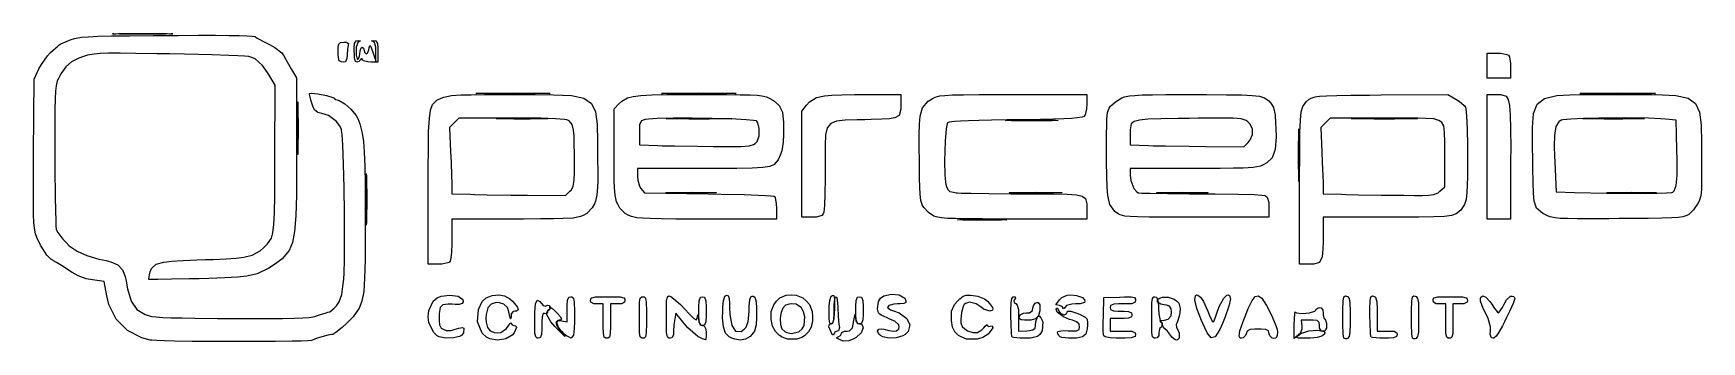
# Model space of a CAD drawing. Extents: x 1 to 926, y 1 to 171.
import ezdxf

# ---------------------------------------------------------------- set-up
doc = ezdxf.new("R2010")
doc.units = 0

msp = doc.modelspace()

# ---------------------------------------------------------------- linework, layer by layer
for p, q in [((16.275206, 165.64087), (19.779477, 167.21642)), ((19.779477, 167.21642), (22, 168.051512)), ((22, 168.051512), (23.93652, 168.654214)), ((23.93652, 168.654214), (27.69698, 169.316573)), ((27.69698, 169.316573), (31.48388, 169.627443)), ((31.48388, 169.627443), (36.8623, 169.858089)), ((36.8623, 169.858089), (44.318736, 170.029374)), ((44.318736, 170.029374), (54.339684, 170.162162)), ((45.012383, 171.183246), (45.434048, 171.238718)), ((45.723996, 171.133815), (45.012383, 171.183246)), ((45.434048, 171.238718), (47.043092, 171.298956)), ((48.797966, 171.073774), (45.723996, 171.133815)), ((47.043092, 171.298956), (48.309787, 171.330465)), ((48.309787, 171.330465), (61.937574, 171.457749)), ((56.358129, 171.026735), (48.797966, 171.073774)), ((54.339684, 170.162162), (67.411639, 170.277314)), ((61.5, 171.020227), (56.358129, 171.026735)), ((66.654516, 171.026363), (61.5, 171.020227)), ((61.937574, 171.457749), (75.309787, 171.32949)), ((74.30822, 171.072854), (66.654516, 171.026363)), ((67.411639, 170.277314), (75.243775, 170.334797)), ((77.50206, 171.132668), (74.30822, 171.072854)), ((75.243775, 170.334797), (81.535623, 170.375672)), ((75.309787, 171.32949), (76.513368, 171.297892)), ((76.513368, 171.297892), (78.001809, 171.237542)), ((78.312493, 171.182044), (77.50206, 171.132668)), ((78.001809, 171.237542), (78.312493, 171.182044)), ((81.535623, 170.375672), (92.647425, 170.42385)), ((92.647425, 170.42385), (101.889088, 170.425746)), ((101.889088, 170.425746), (109.371476, 170.37953)), ((109.371476, 170.37953), (115.205455, 170.283376)), ((115.205455, 170.283376), (119.50189, 170.135457)), ((119.50189, 170.135457), (122.371646, 169.933946)), ((122.371646, 169.933946), (123.925589, 169.677015)), ((123.925589, 169.677015), (124.243775, 169.527196)), ((124.243775, 169.527196), (125.24141, 168.833793)), ((125.24141, 168.833793), (129.353601, 166.545235)), ((129.353601, 166.545235), (131.96167, 165.231954)), ((170.179548, 165.361784), (171.335885, 166.493961)), ((171.335885, 166.493961), (173.106989, 166.58251)), ((173.106989, 166.58251), (174.58608, 166.508777)), ((174.58608, 166.508777), (175.756648, 165.768142)), ((179.159199, 165.92925), (180.014094, 167.378811)), ((180.014094, 167.378811), (181.25, 167.466509)), ((181.75, 166.893185), (180.897956, 166.440985)), ((181.25, 167.466509), (182.227622, 167.388495)), ((182.465549, 167.115677), (181.75, 166.893185)), ((182.227622, 167.388495), (182.465549, 167.115677)), ((188.534451, 167.115677), (188.772378, 167.388495)), ((189.25, 166.893185), (188.534451, 167.115677)), ((188.772378, 167.388495), (189.75, 167.466509)), ((190.108738, 166.439273), (189.25, 166.893185)), ((189.75, 167.466509), (190.985906, 167.378811)), ((190.985906, 167.378811), (191.840801, 165.92925)), ((5.517096, 154.282111), (8.939387, 159.077423)), ((8.939387, 159.077423), (10.603948, 160.802372)), ((10.603948, 160.802372), (12.141947, 162.155838)), ((12.141947, 162.155838), (14.709635, 164.442719)), ((14.709635, 164.442719), (15.423069, 165.094466)), ((15.423069, 165.094466), (16.275206, 165.64087)), ((26.338732, 157.775185), (22.283828, 155.722731)), ((28.824428, 158.640496), (26.338732, 157.775185)), ((31.100995, 159.31123), (28.824428, 158.640496)), ((34.739211, 160.001373), (31.100995, 159.31123)), ((38.055855, 160.273139), (34.739211, 160.001373)), ((42.679239, 160.412085), (38.055855, 160.273139)), ((49.118338, 160.433509), (42.679239, 160.412085)), ((57.882129, 160.352706), (49.118338, 160.433509)), ((69.479589, 160.184974), (57.882129, 160.352706)), ((76.5, 160.073288), (69.479589, 160.184974)), ((84.808443, 159.922431), (76.5, 160.073288)), ((99.990341, 159.550987), (84.808443, 159.922431)), ((109.40171, 159.23657), (99.990341, 159.550987)), ((114.392864, 159.021887), (109.40171, 159.23657)), ((118.144376, 158.810608), (114.392864, 159.021887)), ((120.473533, 158.609127), (118.144376, 158.810608)), ((121.047629, 158.51406), (120.473533, 158.609127)), ((123.994965, 157.286782), (121.047629, 158.51406)), ((128.194141, 153.605248), (123.994965, 157.286782)), ((131.96167, 165.231954), (134.937122, 163.647276)), ((134.937122, 163.647276), (138.880284, 160.609358)), ((138.880284, 160.609358), (139.943534, 159.08251)), ((139.943534, 159.08251), (141.830311, 155.616168)), ((170, 161.749177), (170.008511, 163.317955)), ((170.052604, 159.81988), (170, 161.749177)), ((170.008511, 163.317955), (170.179548, 165.361784)), ((170.407813, 156.889411), (170.052604, 159.81988)), ((174.919676, 157.566847), (174.071528, 155.754179)), ((175, 159.500723), (174.919676, 157.566847)), ((175.178303, 162.73261), (175, 159.500723)), ((175.606989, 165.000723), (175.178303, 162.73261)), ((175.756648, 165.768142), (175.606989, 165.000723)), ((179, 161.58251), (179.010702, 163.444691)), ((179.017198, 160.029891), (179, 161.58251)), ((179.010702, 163.444691), (179.159199, 165.92925)), ((179.16748, 157.702225), (179.017198, 160.029891)), ((179.746094, 155.885819), (179.16748, 157.702225)), ((180.080569, 163.89867), (180, 161.450169)), ((180, 161.450169), (180.069682, 159.419422)), ((180.069682, 159.419422), (180.584047, 157.172852)), ((180.897956, 166.440985), (180.080569, 163.89867)), ((181, 157.08251), (181.710748, 158.162598)), ((181.710748, 158.162598), (182.015313, 159.891527)), ((182.015313, 159.891527), (182.276529, 161.834009)), ((182.276529, 161.834009), (182.883056, 163.427531)), ((182.730208, 157.39501), (182.416667, 156.83251)), ((183.269792, 157.39501), (182.730208, 157.39501)), ((182.883056, 163.427531), (183.316472, 163.908168)), ((183.583333, 156.83251), (183.269792, 157.39501)), ((183.316472, 163.908168), (184.057661, 163.236956)), ((184.057661, 163.236956), (184.423099, 162.032887)), ((184.423099, 162.032887), (184.740558, 161.057862)), ((184.740558, 161.057862), (185.489633, 160.15728)), ((185.489633, 160.15728), (186.275972, 160.592387)), ((186.275972, 160.592387), (186.961644, 162.286861)), ((186.961644, 162.286861), (187.223626, 163.58251)), ((187.223626, 163.58251), (187.348791, 164.244129)), ((187.348791, 164.244129), (187.648699, 164.805649)), ((187.648699, 164.805649), (188.093422, 164.253891)), ((188.093422, 164.253891), (188.777413, 162.471667)), ((188.777413, 162.471667), (189.23865, 161.08251)), ((189.23865, 161.08251), (190.860697, 156.08251)), ((190.887338, 163.828724), (190.108738, 166.439273)), ((190.860697, 156.08251), (190.930348, 161.259186)), ((190.930348, 161.259186), (190.887338, 163.828724)), ((191.840801, 165.92925), (191.989298, 163.444691)), ((191.989298, 163.444691), (192, 161.58251)), ((192, 161.58251), (192, 155.58251)), ((807, 153.58251), (807, 160.58251)), ((807, 160.58251), (812.3, 160.58251)), ((812.3, 160.58251), (814.452578, 160.487823)), ((814.452578, 160.487823), (817.915859, 159.848448)), ((817.915859, 159.848448), (818.8, 159.38251)), ((818.8, 159.38251), (819.265937, 158.458916)), ((819.265937, 158.458916), (819.905313, 154.729229)), ((1.5, 146.08251), (4.180879, 151.802372)), ((4.180879, 151.802372), (5.517096, 154.282111)), ((16.315643, 148.995241), (14.952202, 146.488818)), ((19.087971, 152.923251), (16.315643, 148.995241)), ((22.283828, 155.722731), (19.087971, 152.923251)), ((130.971789, 149.800925), (128.194141, 153.605248)), ((132.386492, 147.462173), (130.971789, 149.800925)), ((141.830311, 155.616168), (144.231864, 151.494963)), ((144.231864, 151.494963), (147, 146.907415)), ((170.666667, 156.249177), (170.407813, 156.889411)), ((171.676042, 155.778343), (170.666667, 156.249177)), ((173.166667, 155.58251), (171.676042, 155.778343)), ((174.071528, 155.754179), (173.166667, 155.58251)), ((180.416667, 155.58251), (179.746094, 155.885819)), ((181.588542, 155.949698), (180.416667, 155.58251)), ((180.584047, 157.172852), (181, 157.08251)), ((182.416667, 156.83251), (181.588542, 155.949698)), ((184.118772, 156.346971), (183.583333, 156.83251)), ((186.51598, 155.681081), (184.118772, 156.346971)), ((188.083333, 155.58251), (186.51598, 155.681081)), ((192, 155.58251), (188.083333, 155.58251)), ((807, 146.58251), (807, 153.58251)), ((819.905313, 154.729229), (820, 152.38251)), ((820, 152.38251), (820, 146.58251)), ((1.208711, 104.974282), (1.5, 146.08251)), ((13.395116, 139.432765), (13.200552, 135.167)), ((13.685231, 142.354385), (13.395116, 139.432765)), ((14.340777, 145.120216), (13.685231, 142.354385)), ((14.952202, 146.488818), (14.340777, 145.120216)), ((135.038069, 142.841836), (132.386492, 147.462173)), ((134.977499, 102.082193), (135.038069, 142.841836)), ((147, 146.907415), (147, 106.139307)), ((813.5, 146.58251), (807, 146.58251)), ((820, 146.58251), (813.5, 146.58251)), ((13.200552, 135.167), (13.082695, 129.143983)), ((147.437923, 123.652409), (147.485908, 130.367725)), ((147.485908, 130.367725), (147.571444, 133.530679)), ((147.571444, 133.530679), (147.653998, 133.340857)), ((147.653998, 133.340857), (147.715365, 131.904371)), ((147.715365, 131.904371), (147.747461, 130.775161)), ((147.747461, 130.775161), (147.877056, 118.64838)), ((154.178005, 137.569742), (154.206709, 138.122552)), ((154.841687, 134.694408), (154.178005, 137.569742)), ((154.206709, 138.122552), (154.994092, 138.266095)), ((155.45233, 132.726031), (154.841687, 134.694408)), ((154.994092, 138.266095), (158.759164, 137.884218)), ((155.985318, 131.17529), (155.45233, 132.726031)), ((156.936099, 129.060031), (155.985318, 131.17529)), ((158.759164, 137.884218), (163.571032, 136.967383)), ((163.571032, 136.967383), (167.181356, 135.943981)), ((167.181356, 135.943981), (167.833333, 135.526189)), ((167.833333, 135.526189), (168.440822, 134.859716)), ((168.440822, 134.859716), (169.433295, 134.58251)), ((169.433295, 134.58251), (170.631587, 134.311499)), ((170.631587, 134.311499), (173.759334, 132.429178)), ((173.759334, 132.429178), (177.151955, 129.39482)), ((221.271732, 129.004088), (222.330953, 131.974352)), ((222.330953, 131.974352), (224.823482, 134.423871)), ((224.823482, 134.423871), (227.212361, 135.592588)), ((227.212361, 135.592588), (228.710347, 136.195661)), ((228.710347, 136.195661), (232.814968, 137.0034)), ((232.814968, 137.0034), (238.294194, 137.331462)), ((238.294194, 137.331462), (243.771513, 137.451658)), ((243.771513, 137.451658), (251.132343, 137.514041)), ((246.341599, 138.188093), (246.795926, 138.241841)), ((247.285831, 138.140235), (246.341599, 138.188093)), ((246.795926, 138.241841), (248.717514, 138.300248)), ((249.559921, 138.099498), (247.285831, 138.140235)), ((248.717514, 138.300248), (250.25, 138.330813)), ((253.095169, 138.067112), (249.559921, 138.099498)), ((250.25, 138.330813), (267, 138.454586)), ((251.132343, 137.514041), (260.740034, 137.536609)), ((257.822873, 138.044307), (253.095169, 138.067112)), ((263.674332, 138.032315), (257.822873, 138.044307)), ((260.740034, 137.536609), (266.5, 137.538586)), ((267, 138.030759), (263.674332, 138.032315)), ((266.5, 137.538586), (271.022071, 137.543372)), ((267, 138.454586), (283.75, 138.330813)), ((270.325668, 138.032315), (267, 138.030759)), ((276.177127, 138.044307), (270.325668, 138.032315)), ((271.022071, 137.543372), (279.178149, 137.560709)), ((280.904831, 138.067112), (276.177127, 138.044307)), ((279.178149, 137.560709), (289.346714, 137.501359)), ((284.440079, 138.099498), (280.904831, 138.067112)), ((283.75, 138.330813), (285.282486, 138.300248)), ((286.714169, 138.140235), (284.440079, 138.099498)), ((285.282486, 138.300248), (287.204074, 138.241841)), ((287.658401, 138.188093), (286.714169, 138.140235)), ((287.204074, 138.241841), (287.658401, 138.188093)), ((289.346714, 137.501359), (299.482021, 136.969557)), ((299.482021, 136.969557), (306.310285, 135.51067)), ((306.310285, 135.51067), (310.491185, 132.677702)), ((310.491185, 132.677702), (312.684401, 128.023655)), ((323, 129.673419), (325.509571, 132.18299)), ((323.021962, 105.377965), (323, 129.673419)), ((325.509571, 132.18299), (327.369936, 133.914821)), ((327.369936, 133.914821), (330.526062, 135.750093)), ((330.526062, 135.750093), (333.560113, 136.548564)), ((333.560113, 136.548564), (337.887135, 137.073616)), ((337.887135, 137.073616), (343.977699, 137.38235)), ((343.977699, 137.38235), (352.302374, 137.531865)), ((349.341599, 138.188093), (349.795926, 138.241841)), ((350.285831, 138.140235), (349.341599, 138.188093)), ((349.795926, 138.241841), (351.717514, 138.300248)), ((352.559921, 138.099498), (350.285831, 138.140235)), ((351.717514, 138.300248), (353.25, 138.330813)), ((352.302374, 137.531865), (363.331732, 137.579262)), ((356.095169, 138.067112), (352.559921, 138.099498)), ((353.25, 138.330813), (370, 138.454586)), ((360.822873, 138.044307), (356.095169, 138.067112)), ((366.674332, 138.032315), (360.822873, 138.044307)), ((363.331732, 137.579262), (370.007719, 137.58251)), ((370, 138.030759), (366.674332, 138.032315)), ((370, 138.454586), (386.75, 138.330813)), ((373.325668, 138.032315), (370, 138.030759)), ((370.007719, 137.58251), (375.832339, 137.580707)), ((379.177127, 138.044307), (373.325668, 138.032315)), ((375.832339, 137.580707), (385.519341, 137.559204)), ((383.904831, 138.067112), (379.177127, 138.044307)), ((387.440079, 138.099498), (383.904831, 138.067112)), ((385.519341, 137.559204), (392.900706, 137.498103)), ((386.75, 138.330813), (388.282486, 138.300248)), ((389.714169, 138.140235), (387.440079, 138.099498)), ((388.282486, 138.300248), (390.204074, 138.241841)), ((390.658401, 138.188093), (389.714169, 138.140235)), ((390.204074, 138.241841), (390.658401, 138.188093)), ((392.900706, 137.498103), (398.349254, 137.37852)), ((398.349254, 137.37852), (402.237804, 137.181574)), ((402.237804, 137.181574), (404.939174, 136.888382)), ((404.939174, 136.888382), (407.580809, 136.226827)), ((407.580809, 136.226827), (408.945312, 135.61041)), ((408.945312, 135.61041), (411.295305, 134.312207)), ((411.295305, 134.312207), (414.560567, 131.572228)), ((414.560567, 131.572228), (416.287655, 127.828373)), ((427, 128.429059), (429.703309, 131.641759)), ((429.703309, 131.641759), (431.374672, 133.472142)), ((431.374672, 133.472142), (435.192243, 135.932342)), ((435.192243, 135.932342), (439.56456, 136.938185)), ((439.56456, 136.938185), (443.718862, 137.309643)), ((443.718862, 137.309643), (449.188748, 137.504391)), ((449.188748, 137.504391), (456.251971, 137.576065)), ((456.251971, 137.576065), (460.467881, 137.58251)), ((460.467881, 137.58251), (482, 137.58251)), ((481.960045, 129.561471), (481.055771, 126.011975)), ((481.984687, 132.33251), (481.960045, 129.561471)), ((482, 137.58251), (481.984687, 132.33251)), ((492.729099, 125.658238), (493.952736, 130.232409)), ((493.952736, 130.232409), (497.108278, 133.835168)), ((497.108278, 133.835168), (499.5, 135.30099)), ((499.5, 135.30099), (500.904594, 136.037455)), ((500.904594, 136.037455), (503.501526, 136.810509)), ((503.501526, 136.810509), (506.303693, 137.14245)), ((506.303693, 137.14245), (510.55791, 137.357782)), ((510.55791, 137.357782), (516.774476, 137.482334)), ((516.774476, 137.482334), (525.463689, 137.541936)), ((525.463689, 137.541936), (537.135848, 137.562418)), ((537.135848, 137.562418), (544.25, 137.56606)), ((544.25, 137.56606), (585, 137.58251)), ((584.905144, 129.69167), (584.096054, 126.385108)), ((585, 132.204955), (584.905144, 129.69167)), ((585, 137.58251), (585, 132.204955)), ((596.566913, 127.565136), (597.478702, 130.110151)), ((597.478702, 130.110151), (598.171401, 131.073282)), ((598.171401, 131.073282), (600.903042, 133.567022)), ((600.903042, 133.567022), (604.421401, 135.686179)), ((604.421401, 135.686179), (605.864281, 136.251861)), ((605.864281, 136.251861), (608.742034, 136.866309)), ((608.742034, 136.866309), (611.64416, 137.143462)), ((611.64416, 137.143462), (615.739583, 137.333488)), ((615.739583, 137.333488), (621.376649, 137.452549)), ((621.376649, 137.452549), (628.9037, 137.51681)), ((628.9037, 137.51681), (638.66908, 137.542433)), ((638.66908, 137.542433), (644.5, 137.545806)), ((644.5, 137.545806), (651.315314, 137.545469)), ((651.315314, 137.545469), (662.492892, 137.511389)), ((662.492892, 137.511389), (670.809564, 137.382432)), ((670.809564, 137.382432), (676.757125, 137.098195)), ((676.757125, 137.098195), (680.827367, 136.598273)), ((680.827367, 136.598273), (683.512083, 135.822262)), ((683.512083, 135.822262), (686.017092, 134.008448)), ((686.017092, 134.008448), (687.389587, 132.27795)), ((687.389587, 132.27795), (688.461433, 130.434617)), ((688.461433, 130.434617), (689.387233, 126.339067)), ((703.961355, 128.024568), (704.739227, 130.984647)), ((704.739227, 130.984647), (706.568643, 133.603428)), ((706.568643, 133.603428), (708.321881, 134.986111)), ((708.321881, 134.986111), (709.349147, 135.659071)), ((709.349147, 135.659071), (711.562732, 136.381094)), ((711.562732, 136.381094), (714.100209, 136.707488)), ((714.100209, 136.707488), (717.977725, 136.939243)), ((717.977725, 136.939243), (723.615825, 137.101495)), ((723.615825, 137.101495), (731.435056, 137.219379)), ((731.435056, 137.219379), (741.855963, 137.318031)), ((741.855963, 137.318031), (748.173465, 137.367999)), ((748.173465, 137.367999), (785.203169, 137.653489)), ((785.203169, 137.653489), (789.583192, 135.086624)), ((789.583192, 135.086624), (791.364231, 133.939809)), ((791.364231, 133.939809), (794.240574, 131.558272)), ((794.240574, 131.558272), (794.981608, 130.616876)), ((794.981608, 130.616876), (795.201374, 129.750767)), ((795.201374, 129.750767), (795.573232, 125.582215)), ((807, 103.08251), (807, 137.58251)), ((807, 137.58251), (811.845012, 137.58251)), ((811.845012, 137.58251), (814.611562, 137.559137)), ((814.611562, 137.559137), (817.46542, 136.707504)), ((817.46542, 136.707504), (818.656732, 134.915037)), ((818.656732, 134.915037), (819.401212, 131.598538)), ((819.401212, 131.598538), (819.803581, 126.291494)), ((832.714378, 127.091372), (834.748615, 132.261887)), ((834.748615, 132.261887), (838.814588, 135.39369)), ((838.814588, 135.39369), (845.56716, 136.991188)), ((845.56716, 136.991188), (852.788611, 137.485855)), ((852.788611, 137.485855), (858.783549, 137.598874)), ((858.368606, 138.18802), (858.773465, 138.241666)), ((859.377017, 138.14028), (858.368606, 138.18802)), ((858.773465, 138.241666), (860.662609, 138.29999)), ((858.783549, 137.598874), (865.818496, 137.612045)), ((861.727683, 138.09967), (859.377017, 138.14028)), ((860.662609, 138.29999), (862.185979, 138.330523)), ((865.349589, 138.06742), (861.727683, 138.09967)), ((862.185979, 138.330523), (879.056445, 138.454368)), ((870.171722, 138.044755), (865.349589, 138.06742)), ((865.818496, 137.612045), (873.975311, 137.588419)), ((876.123066, 138.032902), (870.171722, 138.044755)), ((873.975311, 137.588419), (878.5, 137.58251)), ((879.5, 138.031413), (876.123066, 138.032902)), ((878.5, 137.58251), (883.027922, 137.587539)), ((879.056445, 138.454368), (896.185979, 138.331178)), ((882.873676, 138.033032), (879.5, 138.031413)), ((888.79992, 138.045114), (882.873676, 138.033032)), ((883.027922, 137.587539), (891.193542, 137.606243)), ((893.574321, 138.067963), (888.79992, 138.045114)), ((891.193542, 137.606243), (898.241098, 137.588627)), ((897.12844, 138.100352), (893.574321, 138.067963)), ((896.185979, 138.331178), (897.773327, 138.300705)), ((899.393838, 138.14105), (897.12844, 138.100352)), ((897.773327, 138.300705), (899.78472, 138.242456)), ((898.241098, 137.588627), (904.253266, 137.477276)), ((900.302078, 138.188828), (899.393838, 138.14105)), ((899.78472, 138.242456), (900.302078, 138.188828)), ((904.253266, 137.477276), (911.511022, 137.0089)), ((911.511022, 137.0089), (918.335825, 135.52045)), ((918.335825, 135.52045), (922.507267, 132.623585)), ((922.507267, 132.623585), (924.686764, 127.858981)), ((13.022704, 120.950607), (13.001738, 110.173765)), ((13.082695, 129.143983), (13.022704, 120.950607)), ((147.431254, 119.08251), (147.437923, 123.652409)), ((158.861088, 127.562834), (156.936099, 129.060031)), ((161.088917, 127.067488), (158.861088, 127.562834)), ((164.669961, 125.942373), (161.088917, 127.067488)), ((169.176193, 122.718412), (164.669961, 125.942373)), ((171.216396, 119.86034), (169.176193, 122.718412)), ((177.151955, 129.39482), (179.957442, 125.970463)), ((179.957442, 125.970463), (180.873756, 124.350171)), ((180.873756, 124.350171), (182.089349, 121.344708)), ((182.089349, 121.344708), (183.433239, 116.106208)), ((220.214326, 117.160473), (220.594699, 124.265661)), ((220.594699, 124.265661), (221.271732, 129.004088)), ((234.304529, 121.977948), (231.699967, 119.373386)), ((236.909091, 124.58251), (234.304529, 121.977948)), ((265.305322, 124.58251), (236.909091, 124.58251)), ((257.719849, 124.152525), (257.826993, 124.235369)), ((260.898315, 124.066854), (257.719849, 124.152525)), ((257.826993, 124.235369), (259.174973, 124.297016)), ((259.174973, 124.297016), (260.25, 124.329278)), ((260.25, 124.329278), (272, 124.459918)), ((267.519165, 124.019039), (260.898315, 124.066854)), ((271.573878, 124.563626), (265.305322, 124.58251)), ((272, 124.012575), (267.519165, 124.019039)), ((282.404523, 124.418591), (271.573878, 124.563626)), ((272, 124.459918), (283.75, 124.329278)), ((276.480835, 124.019039), (272, 124.012575)), ((283.101685, 124.066854), (276.480835, 124.019039)), ((290.561406, 124.14395), (282.404523, 124.418591)), ((286.280151, 124.152525), (283.101685, 124.066854)), ((283.75, 124.329278), (284.825027, 124.297016)), ((284.825027, 124.297016), (286.173007, 124.235369)), ((286.173007, 124.235369), (286.280151, 124.152525)), ((295.566362, 123.755802), (290.561406, 124.14395)), ((296.73744, 123.524194), (295.566362, 123.755802)), ((298.04252, 122.958516), (296.73744, 123.524194)), ((299.80337, 120.914871), (298.04252, 122.958516)), ((300.528417, 117.818433), (299.80337, 120.914871)), ((312.684401, 128.023655), (313.54961, 121.101534)), ((313.54961, 121.101534), (313.746492, 111.46434)), ((337.181741, 120.952288), (337.01155, 118.181354)), ((338.193683, 122.931837), (337.181741, 120.952288)), ((339.675251, 123.64914), (338.193683, 122.931837)), ((340.216148, 123.790622), (339.675251, 123.64914)), ((342.14269, 124.033043), (340.216148, 123.790622)), ((346.848891, 124.299412), (342.14269, 124.033043)), ((355.687087, 124.484482), (346.848891, 124.299412)), ((351.808273, 124.185006), (352.208353, 124.239748)), ((352.639761, 124.136262), (351.808273, 124.185006)), ((352.208353, 124.239748), (353.900497, 124.299236)), ((354.642319, 124.09477), (352.639761, 124.136262)), ((353.900497, 124.299236), (355.25, 124.330367)), ((357.755447, 124.061785), (354.642319, 124.09477)), ((355.25, 124.330367), (370, 124.456431)), ((366.299085, 124.491181), (355.687087, 124.484482)), ((364.375122, 124.030996), (357.755447, 124.061785)), ((370, 124.024759), (364.375122, 124.030996)), ((377.424188, 124.336984), (366.299085, 124.491181)), ((370, 124.456431), (384.75, 124.330367)), ((375.624878, 124.030996), (370, 124.024759)), ((382.244553, 124.061785), (375.624878, 124.030996)), ((387.8017, 124.039364), (377.424188, 124.336984)), ((385.357681, 124.09477), (382.244553, 124.061785)), ((384.75, 124.330367), (386.099503, 124.299236)), ((387.360239, 124.136262), (385.357681, 124.09477)), ((386.099503, 124.299236), (387.791647, 124.239748)), ((388.191727, 124.185006), (387.360239, 124.136262)), ((387.791647, 124.239748), (388.191727, 124.185006)), ((396.170922, 123.615795), (387.8017, 124.039364)), ((400.371512, 123.225976), (396.170922, 123.615795)), ((401.887702, 122.935838), (400.371512, 123.225976)), ((402.201441, 122.78251), (401.887702, 122.935838)), ((402.705647, 121.91964), (402.201441, 122.78251)), ((403.397536, 118.808892), (402.705647, 121.91964)), ((416.287655, 127.828373), (416.926318, 122.105706)), ((416.926318, 122.105706), (416.978038, 118.197651)), ((427, 99.005785), (427, 128.429059)), ((443.095285, 121.573572), (441.207172, 119.192635)), ((446.266667, 122.808996), (443.095285, 121.573572)), ((451.047171, 123.309814), (446.266667, 122.808996)), ((457.762652, 123.486931), (451.047171, 123.309814)), ((461.947837, 123.58251), (457.762652, 123.486931)), ((465.561131, 123.681698), (461.947837, 123.58251)), ((471.430346, 123.878805), (465.561131, 123.681698)), ((475.701516, 124.166703), (471.430346, 123.878805)), ((478.628777, 124.656374), (475.701516, 124.166703)), ((481.055771, 126.011975), (478.628777, 124.656374)), ((492.163033, 114.969335), (492.323636, 121.105468)), ((492.323636, 121.105468), (492.729099, 125.658238)), ((507.601019, 121.290367), (507.062741, 118.596013)), ((507.904775, 121.8888), (507.601019, 121.290367)), ((508.687891, 122.194231), (507.904775, 121.8888)), ((511.702772, 122.590837), (508.687891, 122.194231)), ((515.045938, 122.819023), (511.702772, 122.590837)), ((519.540852, 123.022082), (515.045938, 122.819023)), ((525.2605, 123.20331), (519.540852, 123.022082)), ((532.27787, 123.366005), (525.2605, 123.20331)), ((540.665949, 123.513464), (532.27787, 123.366005)), ((540.051831, 123.153954), (540.241653, 123.236508)), ((543.214785, 123.068418), (540.051831, 123.153954)), ((540.241653, 123.236508), (541.678139, 123.297875)), ((545.396814, 123.58251), (540.665949, 123.513464)), ((541.678139, 123.297875), (542.807349, 123.329971)), ((542.807349, 123.329971), (554.93413, 123.459566)), ((549.930101, 123.020433), (543.214785, 123.068418)), ((550.543089, 123.656818), (545.396814, 123.58251)), ((554.5, 123.013765), (549.930101, 123.020433)), ((559.455391, 123.809174), (550.543089, 123.656818)), ((559.082445, 123.019979), (554.5, 123.013765)), ((554.93413, 123.459566), (566.807349, 123.328782)), ((565.890566, 123.067294), (559.082445, 123.019979)), ((566.666093, 123.973363), (559.455391, 123.809174)), ((569.2198, 123.152509), (565.890566, 123.067294)), ((572.341672, 124.157598), (566.666093, 123.973363)), ((566.807349, 123.328782), (567.87394, 123.296577)), ((567.87394, 123.296577), (569.190774, 123.235074)), ((569.190774, 123.235074), (569.2198, 123.152509)), ((576.648607, 124.370092), (572.341672, 124.157598)), ((579.753375, 124.619061), (576.648607, 124.370092)), ((582.520635, 125.078868), (579.753375, 124.619061)), ((583.348329, 125.454955), (582.520635, 125.078868)), ((584.096054, 126.385108), (583.348329, 125.454955)), ((596.021487, 115.484255), (596.083126, 120.433736)), ((596.083126, 120.433736), (596.208871, 124.049705)), ((596.208871, 124.049705), (596.566913, 127.565136)), ((609.693799, 121.282496), (609.001804, 118.060784)), ((611.251677, 122.627558), (609.693799, 121.282496)), ((614.196413, 123.47752), (611.251677, 122.627558)), ((618.96482, 123.958462), (614.196413, 123.47752)), ((625.993715, 124.196466), (618.96482, 123.958462)), ((635.719913, 124.317613), (625.993715, 124.196466)), ((641.731005, 124.373766), (635.719913, 124.317613)), ((646.870491, 124.422725), (641.731005, 124.373766)), ((655.334642, 124.487579), (646.870491, 124.422725)), ((661.673168, 124.491895), (655.334642, 124.487579)), ((666.239036, 124.415928), (661.673168, 124.491895)), ((670.536216, 124.108258), (666.239036, 124.415928)), ((673.355834, 123.232761), (670.536216, 124.108258)), ((674.312693, 122.551186), (673.355834, 123.232761)), ((675.496099, 121.387335), (674.312693, 122.551186)), ((676.878426, 118.579965), (675.496099, 121.387335)), ((689.387233, 126.339067), (689.717291, 121.796169)), ((689.717291, 121.796169), (689.83925, 118.742977)), ((703.18224, 116.56416), (703.463362, 123.412266)), ((703.463362, 123.412266), (703.961355, 128.024568)), ((717.304529, 121.977948), (714.699967, 119.373386)), ((719.909091, 124.58251), (717.304529, 121.977948)), ((749.343761, 124.58251), (719.909091, 124.58251)), ((731.808273, 124.185006), (732.208353, 124.239748)), ((732.639761, 124.136262), (731.808273, 124.185006)), ((732.208353, 124.239748), (733.900497, 124.299236)), ((734.642319, 124.09477), (732.639761, 124.136262)), ((733.900497, 124.299236), (735.25, 124.330367)), ((737.755447, 124.061785), (734.642319, 124.09477)), ((735.25, 124.330367), (750, 124.456431)), ((744.375122, 124.030996), (737.755447, 124.061785)), ((750, 124.024759), (744.375122, 124.030996)), ((754.207031, 124.580657), (749.343761, 124.58251)), ((750, 124.456431), (764.75, 124.330367)), ((755.624878, 124.030996), (750, 124.024759)), ((762.2976, 124.559093), (754.207031, 124.580657)), ((762.244553, 124.061785), (755.624878, 124.030996)), ((765.357681, 124.09477), (762.244553, 124.061785)), ((768.455875, 124.498749), (762.2976, 124.559093)), ((764.75, 124.330367), (766.099503, 124.299236)), ((767.360239, 124.136262), (765.357681, 124.09477)), ((766.099503, 124.299236), (767.791647, 124.239748)), ((768.191727, 124.185006), (767.360239, 124.136262)), ((767.791647, 124.239748), (768.191727, 124.185006)), ((772.980655, 124.38166), (768.455875, 124.498749)), ((777.358645, 124.060333), (772.980655, 124.38166)), ((780.267524, 123.265618), (777.358645, 124.060333)), ((781.139216, 122.670863), (780.267524, 123.265618)), ((781.905373, 122.003322), (781.139216, 122.670863)), ((782.903607, 120.249006), (781.905373, 122.003322)), ((783.363488, 116.53094), (782.903607, 120.249006)), ((795.573232, 125.582215), (795.839414, 118.571968)), ((819.803581, 126.291494), (819.96856, 118.527394)), ((832.057014, 119.377738), (832.714378, 127.091372)), ((846.723293, 122.48464), (844.990241, 119.900676)), ((848.016607, 123.296515), (846.723293, 122.48464)), ((848.981593, 123.541057), (848.016607, 123.296515)), ((853.35834, 123.964502), (848.981593, 123.541057)), ((860.284757, 124.292335), (853.35834, 123.964502)), ((860.041611, 124.18316), (860.414566, 124.238488)), ((860.816727, 124.133896), (860.041611, 124.18316)), ((868.905612, 124.51484), (860.284757, 124.292335)), ((860.414566, 124.238488), (861.991989, 124.298611)), ((862.683517, 124.091961), (860.816727, 124.133896)), ((861.991989, 124.298611), (863.25, 124.330075)), ((865.585587, 124.058623), (862.683517, 124.091961)), ((863.25, 124.330075), (877, 124.457486)), ((871.75647, 124.027506), (865.585587, 124.058623)), ((883.143138, 124.629856), (868.905612, 124.51484)), ((877, 124.021202), (871.75647, 124.027506)), ((877, 124.457486), (890.75, 124.330075)), ((882.24353, 124.027506), (877, 124.021202)), ((888.414413, 124.058623), (882.24353, 124.027506)), ((896.382456, 124.453237), (883.143138, 124.629856)), ((891.316483, 124.091961), (888.414413, 124.058623)), ((890.75, 124.330075), (892.008011, 124.298611)), ((893.183273, 124.133896), (891.316483, 124.091961)), ((892.008011, 124.298611), (893.585434, 124.238488)), ((893.958389, 124.18316), (893.183273, 124.133896)), ((893.585434, 124.238488), (893.958389, 124.18316)), ((903.228716, 124.15728), (896.382456, 124.453237)), ((905.737149, 123.952195), (903.228716, 124.15728)), ((911.76768, 123.32188), (905.737149, 123.952195)), ((912.199489, 107.202195), (911.76768, 123.32188)), ((924.686764, 127.858981), (925.535735, 120.767316)), ((925.535735, 120.767316), (925.715596, 110.889266)), ((147.437469, 114.500065), (147.431254, 119.08251)), ((147.484784, 107.691944), (147.437469, 114.500065)), ((147.877056, 118.64838), (147.746272, 106.775161)), ((171.847783, 118.299784), (171.216396, 119.86034)), ((171.98558, 117.66284), (171.847783, 118.299784)), ((172.25034, 115.375479), (171.98558, 117.66284)), ((172.615871, 109.735301), (172.25034, 115.375479)), ((183.433239, 116.106208), (184.053875, 111.522172)), ((184.053875, 111.522172), (184.489779, 105.580907)), ((220.045084, 107.089927), (220.214326, 117.160473)), ((231.699967, 119.373386), (232.349983, 105.819836)), ((300.798433, 114.645019), (300.528417, 117.818433)), ((300.941489, 110.357507), (300.798433, 114.645019)), ((313.746492, 111.46434), (313.800461, 105.487904)), ((337.01155, 118.181354), (337, 116.142244)), ((337, 116.142244), (337, 109.652476)), ((401.139216, 110.494157), (402.290009, 111.634078)), ((402.290009, 111.634078), (403.391768, 114.64424)), ((403.391768, 114.64424), (403.5, 116.944157)), ((403.5, 116.944157), (403.397536, 118.808892)), ((416.747911, 111.133615), (415.980774, 106.428685)), ((416.950402, 115.501141), (416.747911, 111.133615)), ((416.978038, 118.197651), (416.950402, 115.501141)), ((440.276473, 115.255279), (439.977335, 109.350598)), ((441.207172, 119.192635), (440.276473, 115.255279)), ((492.175824, 106.923521), (492.163033, 114.969335)), ((506.459274, 111.836353), (506.121774, 100.621286)), ((507.062741, 118.596013), (506.459274, 111.836353)), ((596.00145, 108.93072), (596.021487, 115.484255)), ((609.001804, 118.060784), (609, 114.926364)), ((609, 114.926364), (609, 109.652476)), ((672.090909, 108.58251), (674.545455, 111.037056)), ((674.545455, 111.037056), (675.677564, 112.410699)), ((675.677564, 112.410699), (676.941541, 115.457833)), ((676.941541, 115.457833), (676.878426, 118.579965)), ((689.925027, 114.080795), (689.451655, 107.118136)), ((689.83925, 118.742977), (689.925027, 114.080795)), ((702.437923, 108.652409), (702.485908, 115.367725)), ((702.485908, 115.367725), (702.571444, 118.530679)), ((702.571444, 118.530679), (702.653998, 118.340857)), ((702.653998, 118.340857), (702.715365, 116.904371)), ((702.715365, 116.904371), (702.747461, 115.775161)), ((702.747461, 115.775161), (702.877056, 103.64838)), ((703.054978, 106.896671), (703.18224, 116.56416)), ((714.699967, 119.373386), (715.349983, 105.819836)), ((783.480532, 111.439609), (783.363488, 116.53094)), ((783.498923, 106.553733), (783.480532, 111.439609)), ((795.839414, 118.571968), (795.981385, 109.208125)), ((819.96856, 118.527394), (820.00087, 107.839726)), ((832.121662, 108.616582), (832.057014, 119.377738)), ((844.229405, 114.958985), (844.177045, 108.927679)), ((844.990241, 119.900676), (844.229405, 114.958985)), ((1.160078, 97.936926), (1.208711, 104.974282)), ((13.001738, 110.173765), (13, 103.687448)), ((13, 103.687448), (13.018359, 95.810993)), ((134.966212, 94.252267), (134.977499, 102.082193)), ((147, 106.139307), (146.997884, 101.443026)), ((147.569999, 104.36271), (147.484784, 107.691944)), ((147.652564, 104.391736), (147.569999, 104.36271)), ((147.714067, 105.70857), (147.652564, 104.391736)), ((147.746272, 106.775161), (147.714067, 105.70857)), ((173.031584, 99.000061), (172.615871, 109.735301)), ((184.489779, 105.580907), (184.77138, 97.867671)), ((220.005257, 97.230907), (220.045084, 107.089927)), ((232.349983, 105.819836), (232.602373, 100.177952)), ((300.99506, 104.761497), (300.941489, 110.357507)), ((301, 101.412056), (300.99506, 104.761497)), ((313.800461, 105.487904), (313.847562, 101.569473)), ((323.028052, 101.490526), (323.021962, 105.377965)), ((337, 109.652476), (347.25, 109.328391)), ((347.25, 109.328391), (349.730258, 109.258984)), ((349.730258, 109.258984), (356.507869, 109.111372)), ((356.507869, 109.111372), (369.316606, 108.900867)), ((369.316606, 108.900867), (378.139216, 108.793407)), ((378.139216, 108.793407), (381.506735, 108.761146)), ((381.506735, 108.761146), (387.135361, 108.727319)), ((387.135361, 108.727319), (393.198119, 108.78185)), ((393.198119, 108.78185), (397.91918, 109.130951)), ((397.91918, 109.130951), (400.306361, 109.907525)), ((400.306361, 109.907525), (401.139216, 110.494157)), ((415.086252, 103.96501), (413.923581, 101.460388)), ((415.980774, 106.428685), (415.086252, 103.96501)), ((439.977335, 109.350598), (439.983904, 101.067686)), ((492.224909, 102.08251), (492.175824, 106.923521)), ((492.272963, 98.027434), (492.224909, 102.08251)), ((596, 104.967888), (596.00145, 108.93072)), ((596.009543, 100.307584), (596, 104.967888)), ((609, 109.652476), (619.25, 109.328391)), ((619.25, 109.328391), (621.743652, 109.258984)), ((621.743652, 109.258984), (628.620339, 109.111372)), ((628.620339, 109.111372), (641.71804, 108.900867)), ((641.71804, 108.900867), (650.795455, 108.793407)), ((650.795455, 108.793407), (672.090909, 108.58251)), ((687.872879, 102.60218), (684.894097, 99.690238)), ((689.451655, 107.118136), (687.872879, 102.60218)), ((702.431254, 104.08251), (702.437923, 108.652409)), ((702.437469, 99.500065), (702.431254, 104.08251)), ((702.877056, 103.64838), (702.746272, 91.775161)), ((703.018568, 93.826217), (703.054978, 106.896671)), ((715.349983, 105.819836), (715.602373, 100.177952)), ((783.5, 103.58428), (783.498923, 106.553733)), ((783.5, 86.409343), (783.5, 103.58428)), ((795.981385, 109.208125), (796, 103.796135)), ((796, 103.796135), (795.998804, 99.51297)), ((807, 68.58251), (807, 103.08251)), ((820.00087, 107.839726), (820, 101.253769)), ((832.220095, 101.935555), (832.121662, 108.616582)), ((832.275839, 96.96084), (832.220095, 101.935555)), ((844.177045, 108.927679), (844.342278, 103.496616)), ((844.342278, 103.496616), (844.475604, 100.297421)), ((912.31852, 101.447021), (912.199489, 107.202195)), ((925.715596, 110.889266), (925.761304, 104.761809)), ((925.761304, 104.761809), (925.804839, 100.701235)), ((1.096273, 86.321015), (1.160078, 97.936926)), ((13.018359, 95.810993), (13.154164, 81.538656)), ((134.921197, 81.508464), (134.966212, 94.252267)), ((146.975519, 92.861105), (146.869437, 81.870611)), ((146.997884, 101.443026), (146.975519, 92.861105)), ((173.347714, 85.859857), (173.031584, 99.000061)), ((184.77138, 97.867671), (184.929108, 87.967723)), ((185.484344, 90.684195), (185.570015, 93.862661)), ((185.570015, 93.862661), (185.652859, 93.755517)), ((185.652859, 93.755517), (185.714506, 92.407538)), ((220.000139, 89.419783), (220.005257, 97.230907)), ((232.602373, 100.177952), (232.888596, 92.46504)), ((300.852676, 90.168161), (300.978008, 94.625706)), ((300.978008, 94.625706), (300.998656, 98.85228)), ((300.998656, 98.85228), (301, 101.412056)), ((313.847562, 101.569473), (313.905538, 95.010434)), ((313.905538, 95.010434), (313.902246, 89.939202)), ((323.060588, 94.939355), (323.028052, 101.490526)), ((323.133784, 89.823272), (323.060588, 94.939355)), ((372.277494, 96.58251), (336, 96.58251)), ((336, 96.58251), (336, 92.193294)), ((379.430484, 96.581717), (372.277494, 96.58251)), ((391.05203, 96.610932), (379.430484, 96.581717)), ((399.552512, 96.760228), (391.05203, 96.610932)), ((405.481752, 97.124425), (399.552512, 96.760228)), ((409.389568, 97.79834), (405.481752, 97.124425)), ((411.825782, 98.876791), (409.389568, 97.79834)), ((413.923581, 101.460388), (411.825782, 98.876791)), ((427, 69.58251), (427, 99.005785)), ((440, 95.905985), (439.981171, 91.010894)), ((439.983904, 101.067686), (440, 95.905985)), ((492.370888, 91.310553), (492.272963, 98.027434)), ((506.121774, 100.621286), (506.291005, 92.951387)), ((506.291005, 92.951387), (506.635813, 89.216761)), ((596.104439, 92.434524), (596.009543, 100.307584)), ((643.75, 96.604472), (609, 96.58251)), ((609, 96.58251), (609, 93.03285)), ((609, 93.03285), (609.383492, 89.879153)), ((649.46193, 96.610083), (643.75, 96.604472)), ((658.99299, 96.63882), (649.46193, 96.610083)), ((666.299788, 96.706008), (658.99299, 96.63882)), ((671.74169, 96.829764), (666.299788, 96.706008)), ((677.193974, 97.161091), (671.74169, 96.829764)), ((681.290625, 97.969933), (677.193974, 97.161091)), ((682.787639, 98.572432), (681.290625, 97.969933)), ((684.894097, 99.690238), (682.787639, 98.572432)), ((702.484784, 92.691944), (702.437469, 99.500065)), ((702.569999, 89.36271), (702.484784, 92.691944)), ((703.014742, 85.83251), (703.018568, 93.826217)), ((715.602373, 100.177952), (715.888596, 92.46504)), ((795.998804, 99.51297), (795.979985, 92.450058)), ((820, 101.253769), (820, 68.58251)), ((832.405859, 88.846005), (832.275839, 96.96084)), ((844.475604, 100.297421), (845.209922, 83.650159)), ((911.686352, 87.194444), (912.240252, 92.728537)), ((912.240252, 92.728537), (912.31852, 101.447021)), ((925.804839, 100.701235), (925.859366, 93.99567)), ((925.859366, 93.99567), (925.852622, 88.930889)), ((1.093347, 77.569988), (1.096273, 86.321015)), ((173.544974, 71.699407), (173.347714, 85.859857)), ((184.929108, 87.967723), (184.993391, 75.466318)), ((185.430065, 79.58251), (185.436529, 84.063345)), ((185.436529, 84.063345), (185.484344, 90.684195)), ((185.714506, 92.407538), (185.746768, 91.33251)), ((185.746768, 91.33251), (185.877408, 79.58251)), ((220, 85.114629), (220.000139, 89.419783)), ((220, 43.58251), (220, 85.114629)), ((232.888596, 92.46504), (232.986733, 88.701617)), ((232.986733, 88.701617), (233, 87.459381)), ((233, 87.459381), (233, 82.652476)), ((296.090909, 81.58251), (298.545455, 84.037056)), ((298.545455, 84.037056), (299.336172, 84.873826)), ((299.336172, 84.873826), (300.370938, 86.758076)), ((300.370938, 86.758076), (300.852676, 90.168161)), ((313.822125, 86.096627), (313.52385, 82.069608)), ((313.902246, 89.939202), (313.822125, 86.096627)), ((323.263864, 85.906456), (323.133784, 89.823272)), ((323.601134, 81.763998), (323.263864, 85.906456)), ((336, 92.193294), (336.125279, 90.15874)), ((336.125279, 90.15874), (337.09222, 86.74217)), ((337.09222, 86.74217), (337.910352, 85.443294)), ((337.910352, 85.443294), (339.820704, 83.08251)), ((351.659087, 83.152521), (351.844106, 83.235655)), ((351.844106, 83.235655), (353.223052, 83.297448)), ((353.223052, 83.297448), (354.30642, 83.329766)), ((354.30642, 83.329766), (365.932819, 83.460232)), ((365.932819, 83.460232), (377.30642, 83.328489)), ((377.30642, 83.328489), (378.327361, 83.296055)), ((378.327361, 83.296055), (379.587014, 83.234115)), ((379.587014, 83.234115), (379.611724, 83.15097)), ((439.981171, 91.010894), (439.837367, 82.535404)), ((492.492412, 86.221121), (492.370888, 91.310553)), ((492.662947, 82.48284), (492.492412, 86.221121)), ((506.635813, 89.216761), (506.883985, 87.968157)), ((506.883985, 87.968157), (507.256438, 86.66434)), ((507.256438, 86.66434), (508.010233, 84.903554)), ((508.010233, 84.903554), (509.160883, 83.954272)), ((509.160883, 83.954272), (511.170389, 83.435346)), ((511.170389, 83.435346), (512.641589, 83.218157)), ((542.051831, 83.153954), (542.241653, 83.236508)), ((542.241653, 83.236508), (543.678139, 83.297875)), ((543.678139, 83.297875), (544.807349, 83.329971)), ((544.807349, 83.329971), (556.93413, 83.459566)), ((556.93413, 83.459566), (568.807349, 83.328782)), ((568.807349, 83.328782), (569.87394, 83.296577)), ((569.87394, 83.296577), (571.190774, 83.235074)), ((571.190774, 83.235074), (571.2198, 83.152509)), ((596.341648, 86.275818), (596.104439, 92.434524)), ((596.770651, 81.572613), (596.341648, 86.275818)), ((609.383492, 89.879153), (611.086069, 85.615869)), ((611.086069, 85.615869), (612.682641, 83.712462)), ((612.682641, 83.712462), (613.544802, 83.203691)), ((623.719849, 83.152525), (623.826993, 83.235369)), ((623.826993, 83.235369), (625.174973, 83.297016)), ((625.174973, 83.297016), (626.25, 83.329278)), ((626.25, 83.329278), (638, 83.459918)), ((638, 83.459918), (649.75, 83.329278)), ((649.75, 83.329278), (650.825027, 83.297016)), ((650.825027, 83.297016), (652.173007, 83.235369)), ((652.173007, 83.235369), (652.280151, 83.152525)), ((702.652564, 89.391736), (702.569999, 89.36271)), ((702.714067, 90.70857), (702.652564, 89.391736)), ((702.746272, 91.775161), (702.714067, 90.70857)), ((703, 43.58251), (703.014742, 85.83251)), ((715.888596, 92.46504), (715.986733, 88.701617)), ((715.986733, 88.701617), (716, 87.459381)), ((716, 87.459381), (716, 82.652476)), ((779.727449, 83.203746), (780.694236, 83.995926)), ((780.694236, 83.995926), (783.5, 86.409343)), ((795.790278, 83.265974), (795.417788, 79.496016)), ((795.918701, 87.136481), (795.790278, 83.265974)), ((795.979985, 92.450058), (795.918701, 87.136481)), ((832.645803, 82.853196), (832.405859, 88.846005)), ((845.209922, 83.650159), (855.354961, 83.327232)), ((855.354961, 83.327232), (873.353443, 82.928845)), ((873.327515, 83.150984), (873.430099, 83.234428)), ((873.430099, 83.234428), (874.720718, 83.296522)), ((874.720718, 83.296522), (875.75, 83.329017)), ((875.75, 83.329017), (887, 83.460603)), ((887, 83.460603), (898.25, 83.329017)), ((898.25, 83.329017), (899.279282, 83.296522)), ((899.279282, 83.296522), (900.569901, 83.234428)), ((900.569901, 83.234428), (900.672485, 83.150984)), ((906.299136, 83.086431), (909.258439, 83.312916)), ((909.258439, 83.312916), (909.822318, 83.451535)), ((909.822318, 83.451535), (910.592192, 84.199026)), ((910.592192, 84.199026), (911.686352, 87.194444)), ((925.763147, 85.210903), (925.426868, 81.504931)), ((925.852622, 88.930889), (925.763147, 85.210903)), ((1.170815, 71.187624), (1.093347, 77.569988)), ((13.154164, 81.538656), (13.328192, 72.796729)), ((134.781338, 72.1327), (134.921197, 81.508464)), ((146.869437, 81.870611), (146.516441, 70.326623)), ((184.993391, 75.466318), (185, 68.110463)), ((185.436529, 75.101675), (185.430065, 79.58251)), ((185.484344, 68.480825), (185.436529, 75.101675)), ((185.877408, 79.58251), (185.746768, 67.83251)), ((233, 82.652476), (243.25, 82.328391)), ((243.25, 82.328391), (245.743652, 82.258984)), ((245.743652, 82.258984), (252.620339, 82.111372)), ((252.620339, 82.111372), (265.71804, 81.900867)), ((265.71804, 81.900867), (274.795455, 81.793407)), ((274.795455, 81.793407), (296.090909, 81.58251)), ((310.918112, 74.758612), (307.979085, 71.732883)), ((312.093609, 77.061225), (310.918112, 74.758612)), ((312.71202, 78.581819), (312.093609, 77.061225)), ((313.52385, 82.069608), (312.71202, 78.581819)), ((324.401352, 78.237149), (323.601134, 81.763998)), ((324.98819, 76.798738), (324.401352, 78.237149)), ((326.127617, 74.654682), (324.98819, 76.798738)), ((329.072172, 71.710127), (326.127617, 74.654682)), ((339.820704, 83.08251), (375.160352, 82.58251)), ((354.687038, 83.066374), (351.659087, 83.152521)), ((361.120756, 83.018029), (354.687038, 83.066374)), ((365.5, 83.011299), (361.120756, 83.018029)), ((369.891752, 83.017542), (365.5, 83.011299)), ((376.417995, 83.065167), (369.891752, 83.017542)), ((375.160352, 82.58251), (382.284855, 82.465558)), ((379.611724, 83.15097), (376.417995, 83.065167)), ((382.284855, 82.465558), (395.097836, 82.164803)), ((395.097836, 82.164803), (402.860133, 81.90188)), ((402.860133, 81.90188), (406.873874, 81.718877)), ((406.873874, 81.718877), (409.783629, 81.53596)), ((409.783629, 81.53596), (411.439324, 81.3585)), ((411.439324, 81.3585), (411.75, 81.273493)), ((411.75, 81.273493), (412.269712, 80.522784)), ((412.269712, 80.522784), (412.912821, 77.049998)), ((412.912821, 77.049998), (413, 74.523493)), ((413, 74.523493), (413, 68.58251)), ((439.567197, 76.170131), (439.18886, 72.343825)), ((439.837367, 82.535404), (439.567197, 76.170131)), ((493.066228, 78.804423), (492.662947, 82.48284)), ((494.012642, 76.050114), (493.066228, 78.804423)), ((494.718183, 74.972823), (494.012642, 76.050114)), ((497.248808, 72.301453), (494.718183, 74.972823)), ((512.641589, 83.218157), (513.281521, 83.153406)), ((513.281521, 83.153406), (515.474693, 83.029675)), ((515.474693, 83.029675), (520.763739, 82.863399)), ((520.763739, 82.863399), (530.75266, 82.691452)), ((530.75266, 82.691452), (542.98731, 82.595484)), ((545.214785, 83.068418), (542.051831, 83.153954)), ((542.98731, 82.595484), (549.568143, 82.58251)), ((551.930101, 83.020433), (545.214785, 83.068418)), ((549.568143, 82.58251), (556.076099, 82.584789)), ((556.5, 83.013765), (551.930101, 83.020433)), ((556.076099, 82.584789), (566.605933, 82.560106)), ((561.082445, 83.019979), (556.5, 83.013765)), ((567.890566, 83.067294), (561.082445, 83.019979)), ((566.605933, 82.560106), (574.215199, 82.401072)), ((571.2198, 83.152509), (567.890566, 83.067294)), ((574.215199, 82.401072), (579.376936, 81.993255)), ((579.376936, 81.993255), (582.564185, 81.222217)), ((582.564185, 81.222217), (584.249988, 79.973526)), ((584.249988, 79.973526), (584.998258, 76.954561)), ((584.998258, 76.954561), (585, 74.011081)), ((585, 74.011081), (585, 68.58251)), ((597.882004, 76.680633), (596.770651, 81.572613)), ((600.49689, 72.836297), (597.882004, 76.680633)), ((613.544802, 83.203691), (613.883417, 83.140413)), ((613.883417, 83.140413), (615.53673, 83.019498)), ((615.53673, 83.019498), (620.186953, 82.857007)), ((620.186953, 82.857007), (629.682515, 82.688972)), ((626.898315, 83.066854), (623.719849, 83.152525)), ((633.519165, 83.019039), (626.898315, 83.066854)), ((629.682515, 82.688972), (641.888269, 82.595188)), ((638, 83.012575), (633.519165, 83.019039)), ((642.480835, 83.019039), (638, 83.012575)), ((641.888269, 82.595188), (648.647529, 82.58251)), ((649.101685, 83.066854), (642.480835, 83.019039)), ((648.647529, 82.58251), (656.197065, 82.564872)), ((652.280151, 83.152525), (649.101685, 83.066854)), ((656.197065, 82.564872), (668.834418, 82.427533)), ((668.834418, 82.427533), (677.903474, 82.162468)), ((677.903474, 82.162468), (682.157113, 81.885883)), ((682.157113, 81.885883), (683.699026, 81.666803)), ((683.699026, 81.666803), (684.065741, 81.547326)), ((684.065741, 81.547326), (685.021916, 80.79758)), ((685.021916, 80.79758), (685.915754, 77.79387)), ((685.915754, 77.79387), (686, 75.047326)), ((686, 75.047326), (686, 69.58251)), ((716, 82.652476), (726.25, 82.328391)), ((726.25, 82.328391), (728.731381, 82.258984)), ((728.731381, 82.258984), (735.517298, 82.111372)), ((735.517298, 82.111372), (748.350263, 81.900867)), ((748.350263, 81.900867), (757.194236, 81.793407)), ((757.194236, 81.793407), (760.81825, 81.757225)), ((760.81825, 81.757225), (766.764362, 81.713175)), ((766.764362, 81.713175), (771.200131, 81.728017)), ((771.200131, 81.728017), (774.396208, 81.827118)), ((774.396208, 81.827118), (777.457953, 82.189246)), ((777.457953, 82.189246), (779.727449, 83.203746)), ((793.719985, 75.494962), (792.336708, 73.552649)), ((794.455863, 76.66168), (793.719985, 75.494962)), ((795.417788, 79.496016), (794.455863, 76.66168)), ((833.097928, 78.593491), (832.645803, 82.853196)), ((834.397642, 74.602736), (833.097928, 78.593491)), ((837.827628, 71.717653), (834.397642, 74.602736)), ((876.370728, 83.064694), (873.327515, 83.150984)), ((873.353443, 82.928845), (894.552158, 82.839892)), ((882.709839, 83.016533), (876.370728, 83.064694)), ((887, 83.010022), (882.709839, 83.016533)), ((891.290161, 83.016533), (887, 83.010022)), ((897.629272, 83.064694), (891.290161, 83.016533)), ((894.552158, 82.839892), (901.254394, 82.928431)), ((900.672485, 83.150984), (897.629272, 83.064694)), ((901.254394, 82.928431), (906.299136, 83.086431)), ((923.761304, 77.176527), (921.335349, 73.802809)), ((924.488641, 78.507831), (923.761304, 77.176527)), ((925.426868, 81.504931), (924.488641, 78.507831)), ((1.348196, 66.677703), (1.170815, 71.187624)), ((1.645006, 63.544005), (1.348196, 66.677703)), ((13.328192, 72.796729), (13.471661, 68.220756)), ((13.471661, 68.220756), (13.632787, 64.843943)), ((13.632787, 64.843943), (13.80788, 62.835644)), ((133.90546, 60.989152), (134.468728, 65.50094)), ((134.468728, 65.50094), (134.781338, 72.1327)), ((146.516441, 70.326623), (145.81529, 61.772901)), ((173.604073, 57.903429), (173.544974, 71.699407)), ((185, 68.110463), (185.000092, 63.788545)), ((185.570015, 65.302359), (185.484344, 68.480825)), ((185.652859, 65.409503), (185.570015, 65.302359)), ((185.714506, 66.757483), (185.652859, 65.409503)), ((185.746768, 67.83251), (185.714506, 66.757483)), ((267.25, 68.604472), (233, 68.58251)), ((233, 68.58251), (233, 57.28251)), ((272.877149, 68.610094), (267.25, 68.604472)), ((282.268642, 68.638926), (272.877149, 68.610094)), ((289.471537, 68.706301), (282.268642, 68.638926)), ((294.840001, 68.830322), (289.471537, 68.706301)), ((300.227883, 69.162176), (294.840001, 68.830322)), ((304.296789, 69.971902), (300.227883, 69.162176)), ((305.793149, 70.574898), (304.296789, 69.971902)), ((307.979085, 71.732883), (305.793149, 70.574898)), ((331.216228, 70.5707), (329.072172, 71.710127)), ((332.729384, 69.965322), (331.216228, 70.5707)), ((335.676586, 69.313574), (332.729384, 69.965322)), ((338.684273, 69.02294), (335.676586, 69.313574)), ((342.999262, 68.825787), (338.684273, 69.02294)), ((349.026975, 68.70359), (342.999262, 68.825787)), ((357.172832, 68.637827), (349.026975, 68.70359)), ((367.842256, 68.609972), (357.172832, 68.637827)), ((374.25, 68.604472), (367.842256, 68.609972)), ((413, 68.58251), (374.25, 68.604472)), ((432.464816, 69.58251), (427, 69.58251)), ((435.21136, 69.666756), (432.464816, 69.58251)), ((438.21507, 70.560594), (435.21136, 69.666756)), ((438.964816, 71.516769), (438.21507, 70.560594)), ((439.18886, 72.343825), (438.964816, 71.516769)), ((500.218183, 70.245593), (497.248808, 72.301453)), ((501.475177, 69.771478), (500.218183, 70.245593)), ((504.54918, 69.244934), (501.475177, 69.771478)), ((507.851863, 68.999817), (504.54918, 69.244934)), ((512.526029, 68.825691), (507.851863, 68.999817)), ((518.887796, 68.710779), (512.526029, 68.825691)), ((513.327515, 68.150984), (513.430099, 68.234428)), ((516.370728, 68.064694), (513.327515, 68.150984)), ((513.430099, 68.234428), (514.720718, 68.296522)), ((514.720718, 68.296522), (515.75, 68.329017)), ((515.75, 68.329017), (527, 68.460603)), ((522.709839, 68.016533), (516.370728, 68.064694)), ((527.253284, 68.643305), (518.887796, 68.710779)), ((527, 68.010022), (522.709839, 68.016533)), ((527, 68.460603), (538.25, 68.329017)), ((531.290161, 68.016533), (527, 68.010022)), ((537.93861, 68.611493), (527.253284, 68.643305)), ((537.629272, 68.064694), (531.290161, 68.016533)), ((540.672485, 68.150984), (537.629272, 68.064694)), ((544.25, 68.60528), (537.93861, 68.611493)), ((538.25, 68.329017), (539.279282, 68.296522)), ((539.279282, 68.296522), (540.569901, 68.234428)), ((540.569901, 68.234428), (540.672485, 68.150984)), ((585, 68.58251), (544.25, 68.60528)), ((602.401269, 71.479558), (600.49689, 72.836297)), ((603.550889, 70.890175), (602.401269, 71.479558)), ((606.147644, 70.256843), (603.550889, 70.890175)), ((609.060507, 69.975571), (606.147644, 70.256843)), ((613.39884, 69.786089), (609.060507, 69.975571)), ((619.57417, 69.670423), (613.39884, 69.786089)), ((627.998023, 69.610599), (619.57417, 69.670423)), ((639.081927, 69.588642), (627.998023, 69.610599)), ((645.75, 69.586248), (639.081927, 69.588642)), ((686, 69.58251), (645.75, 69.586248)), ((751.25, 69.597252), (716, 69.58251)), ((716, 69.58251), (716, 58.516769)), ((758.032395, 69.60149), (751.25, 69.597252)), ((769.13594, 69.643225), (758.032395, 69.60149)), ((777.37323, 69.786993), (769.13594, 69.643225)), ((783.242747, 70.102017), (777.37323, 69.786993)), ((787.242975, 70.657519), (783.242747, 70.102017)), ((789.872399, 71.522724), (787.242975, 70.657519)), ((792.336708, 73.552649), (789.872399, 71.522724)), ((813.5, 68.58251), (807, 68.58251)), ((820, 68.58251), (813.5, 68.58251)), ((840.5, 70.444004), (837.827628, 71.717653)), ((841.913994, 69.873228), (840.5, 70.444004)), ((844.701543, 69.265098), (841.913994, 69.873228)), ((847.527357, 69.003825), (844.701543, 69.265098)), ((851.545591, 68.840904), (847.527357, 69.003825)), ((857.114927, 68.761792), (851.545591, 68.840904)), ((864.594045, 68.751945), (857.114927, 68.761792)), ((874.341627, 68.796821), (864.594045, 68.751945)), ((880.17818, 68.835235), (874.341627, 68.796821)), ((886.257114, 68.87866), (880.17818, 68.835235)), ((896.288728, 68.966708), (886.257114, 68.87866)), ((903.822351, 69.076846), (896.288728, 68.966708)), ((909.262403, 69.23367), (903.822351, 69.076846)), ((913.013303, 69.461772), (909.262403, 69.23367)), ((915.47947, 69.785748), (913.013303, 69.461772)), ((917.654513, 70.505272), (915.47947, 69.785748)), ((918.67818, 71.176527), (917.654513, 70.505272)), ((921.335349, 73.802809), (918.67818, 71.176527)), ((2.356844, 60.33839), (1.645006, 63.544005)), ((3.037614, 58.474282), (2.356844, 60.33839)), ((5.054015, 54.109216), (3.037614, 58.474282)), ((13.80788, 62.835644), (13.899511, 62.39761)), ((13.899511, 62.39761), (14.595347, 61.139662)), ((14.595347, 61.139662), (17.414839, 57.481754)), ((17.414839, 57.481754), (19.191227, 55.532328)), ((19.191227, 55.532328), (21.025121, 53.810114)), ((130.889402, 54.88934), (133.013628, 57.973302)), ((133.013628, 57.973302), (133.90546, 60.989152)), ((144.649935, 55.594145), (142.904326, 51.175058)), ((145.81529, 61.772901), (144.649935, 55.594145)), ((173.505721, 45.85664), (173.604073, 57.903429)), ((184.995052, 55.951735), (184.945568, 46.050645)), ((185.000092, 63.788545), (184.995052, 55.951735)), ((233, 57.28251), (232.980911, 54.637315)), ((715.99324, 56.034227), (715.911954, 51.92249)), ((716, 58.516769), (715.99324, 56.034227)), ((8.578933, 48.662608), (5.054015, 54.109216)), ((10.849667, 46.36063), (8.578933, 48.662608)), ((11.855134, 45.761394), (10.849667, 46.36063)), ((21.025121, 53.810114), (25.308759, 50.860907)), ((25.308759, 50.860907), (30.668356, 48.457736)), ((30.668356, 48.457736), (37.409707, 46.463487)), ((37.409707, 46.463487), (41.3941, 45.57686)), ((96.5, 46.128344), (100.75812, 46.268397)), ((100.75812, 46.268397), (107.914485, 46.564213)), ((107.914485, 46.564213), (113.49615, 46.93079)), ((113.49615, 46.93079), (117.789276, 47.427908)), ((117.789276, 47.427908), (122.438927, 48.549113)), ((122.438927, 48.549113), (126.799396, 51.05888)), ((126.799396, 51.05888), (128.835319, 52.883191)), ((128.835319, 52.883191), (130.889402, 54.88934)), ((138.944078, 46.499839), (135.240118, 43.787991)), ((142.904326, 51.175058), (138.944078, 46.499839)), ((232.52762, 47.119701), (232.078879, 45.241141)), ((232.829072, 50.259824), (232.52762, 47.119701)), ((232.980911, 54.637315), (232.829072, 50.259824)), ((715.484557, 47.618614), (713.963556, 44.604086)), ((715.911954, 51.92249), (715.484557, 47.618614)), ((12.328424, 45.528846), (11.855134, 45.761394)), ((13.97285, 44.574914), (12.328424, 45.528846)), ((17.652241, 42.253599), (13.97285, 44.574914)), ((20.5, 40.370411), (17.652241, 42.253599)), ((22.519328, 39.04344), (20.5, 40.370411)), ((25.892188, 37.09155), (22.519328, 39.04344)), ((30.41675, 35.457042), (25.892188, 37.09155)), ((41.3941, 45.57686), (43.9907, 44.939904)), ((43.9907, 44.939904), (47.969239, 43.182936)), ((47.969239, 43.182936), (50.565815, 40.540072)), ((50.565815, 40.540072), (52.065532, 36.721126)), ((65.145427, 35.530956), (65.542673, 37.770884)), ((65.542673, 37.770884), (65.929839, 39.321951)), ((65.929839, 39.321951), (66.569191, 41.138109)), ((66.569191, 41.138109), (69.21342, 43.639764)), ((69.21342, 43.639764), (73.463871, 44.765455)), ((73.463871, 44.765455), (77.887848, 45.272216)), ((77.887848, 45.272216), (83.901861, 45.654764)), ((83.901861, 45.654764), (91.778277, 45.973743)), ((91.778277, 45.973743), (96.5, 46.128344)), ((125.192586, 38.217762), (119.384009, 36.907295)), ((131.583679, 41.389335), (125.192586, 38.217762)), ((135.240118, 43.787991), (131.583679, 41.389335)), ((173.131981, 35.367482), (173.317027, 38.802448)), ((173.317027, 38.802448), (173.505721, 45.85664)), ((184.945568, 46.050645), (184.720506, 35.852588)), ((225.3, 43.58251), (220, 43.58251)), ((227.452578, 43.677198), (225.3, 43.58251)), ((230.915859, 44.316573), (227.452578, 43.677198)), ((231.8, 44.78251), (230.915859, 44.316573)), ((232.078879, 45.241141), (231.8, 44.78251)), ((708.464816, 43.58251), (703, 43.58251)), ((710.82344, 43.648083), (708.464816, 43.58251)), ((713.963556, 44.604086), (710.82344, 43.648083)), ((33.955341, 34.870411), (30.41675, 35.457042)), ((40.410682, 34.08251), (33.955341, 34.870411)), ((41.816353, 26.08251), (40.410682, 34.08251)), ((52.065532, 36.721126), (52.493165, 34.279938)), ((52.493165, 34.279938), (53.187302, 29.945691)), ((53.187302, 29.945691), (55.253853, 23.161564)), ((65.184275, 35.117981), (65.145427, 35.530956)), ((65.359107, 35.094949), (65.184275, 35.117981)), ((66.519624, 35.07251), (65.359107, 35.094949)), ((70.073618, 35.094409), (66.519624, 35.07251)), ((77.597989, 35.217517), (70.073618, 35.094409)), ((87.469386, 35.434262), (77.597989, 35.217517)), ((93, 35.573082), (87.469386, 35.434262)), ((98.389435, 35.717183), (93, 35.573082)), ((107.316672, 36.006893), (98.389435, 35.717183)), ((114.160635, 36.373603), (107.316672, 36.006893)), ((119.384009, 36.907295), (114.160635, 36.373603)), ((172.034363, 26.834098), (172.692425, 31.163861)), ((172.692425, 31.163861), (173.020779, 34.095256)), ((173.020779, 34.095256), (173.131981, 35.367482)), ((184.200735, 28.447744), (183.263092, 23.138759)), ((184.720506, 35.852588), (184.200735, 28.447744)), ((42.993048, 21.320971), (41.816353, 26.08251)), ((47.080369, 13.092814), (42.993048, 21.320971)), ((55.253853, 23.161564), (58.468079, 18.5401)), ((58.468079, 18.5401), (63.121947, 15.661503)), ((165.348957, 17.27083), (167.870678, 19.219861)), ((167.870678, 19.219861), (169.123449, 20.595256)), ((169.123449, 20.595256), (170.639572, 22.771528)), ((170.639572, 22.771528), (172.034363, 26.834098)), ((181.784415, 19.228281), (178.282543, 14.459302)), ((183.263092, 23.138759), (181.784415, 19.228281)), ((220.284582, 17.926436), (222.724812, 23.139594)), ((222.724812, 23.139594), (224.989504, 24.917239)), ((224.989504, 24.917239), (227.107343, 25.836615)), ((226.584585, 19.571161), (226.062887, 16.271608)), ((228.095614, 21.147455), (226.584585, 19.571161)), ((227.107343, 25.836615), (232.015809, 26.507339)), ((231.100694, 21.52701), (228.095614, 21.147455)), ((233.321228, 21.432548), (231.100694, 21.52701)), ((232.015809, 26.507339), (236.55242, 25.814483)), ((234.86484, 21.351907), (233.321228, 21.432548)), ((237.119895, 21.365536), (234.86484, 21.351907)), ((236.55242, 25.814483), (239.194487, 23.990601)), ((238.880416, 21.922023), (237.119895, 21.365536)), ((239.329225, 22.727199), (238.880416, 21.922023)), ((239.194487, 23.990601), (239.329225, 22.727199)), ((247.348868, 11.727109), (247.758365, 18.547443)), ((247.758365, 18.547443), (249.902, 22.869139)), ((249.902, 22.869139), (252.178505, 24.920782)), ((253.071441, 19.368176), (252.120207, 15.796533)), ((252.178505, 24.920782), (253.565559, 25.607436)), ((254.947266, 21.553412), (253.071441, 19.368176)), ((253.565559, 25.607436), (255.473554, 26.221006)), ((257.719884, 22.319854), (254.947266, 21.553412)), ((255.473554, 26.221006), (259.02437, 26.667308)), ((259.433802, 22.160907), (257.719884, 22.319854)), ((259.02437, 26.667308), (262.256684, 26.065969)), ((261.848841, 21.525312), (259.433802, 22.160907)), ((263.907, 19.679903), (261.848841, 21.525312)), ((262.256684, 26.065969), (265.21257, 24.409161)), ((264.717255, 17.297092), (263.907, 19.679903)), ((265.21257, 24.409161), (266.6, 23.18251)), ((266.6, 23.18251), (267.889002, 21.83196)), ((267.889002, 21.83196), (269.506323, 19.71177)), ((269.506323, 19.71177), (269.850499, 18.335066)), ((279.043712, 16.769288), (279.440619, 21.728425)), ((279.440619, 21.728425), (280.355082, 23.693819)), ((280.355082, 23.693819), (281.912999, 22.93605)), ((281.912999, 22.93605), (282.972594, 21.620534)), ((282.972594, 21.620534), (283.677329, 20.797555)), ((283.677329, 20.797555), (284.959365, 20.317784)), ((284.959365, 20.317784), (285.57657, 20.646057)), ((285.57657, 20.646057), (286.14307, 20.996801)), ((286.14307, 20.996801), (287.01958, 20.731159)), ((286.968615, 18.58251), (286.284531, 18.151104)), ((286.362071, 18.01649), (287.175648, 18.58251)), ((287.480739, 19.030633), (286.968615, 18.58251)), ((287.01958, 20.731159), (287.351832, 20.108033)), ((287.175648, 18.58251), (287.632883, 18.949698)), ((287.351832, 20.108033), (287.480739, 19.030633)), ((287.40884, 19.83251), (287.421495, 20.045938)), ((287.632883, 18.949698), (287.40884, 19.83251)), ((287.421495, 20.045938), (288.988488, 18.875792)), ((288.988488, 18.875792), (290.349823, 17.636343)), ((297, 18.60751), (297.011747, 20.718399)), ((297, 11.63251), (297, 18.60751)), ((297.011747, 20.718399), (297.155872, 23.58666)), ((297.155872, 23.58666), (297.924395, 25.379776)), ((297.924395, 25.379776), (299, 25.58251)), ((299, 25.58251), (299.626868, 25.532705)), ((299.626868, 25.532705), (300.460768, 24.800283)), ((300.460768, 24.800283), (300.863961, 22.481924)), ((300.863961, 22.481924), (300.991338, 17.687002)), ((310, 23.58251), (310.045898, 24.20237)), ((310.148438, 22.586974), (310, 23.58251)), ((310.045898, 24.20237), (310.676758, 25.032551)), ((311.757812, 21.667331), (310.148438, 22.586974)), ((310.676758, 25.032551), (312.612305, 25.440035)), ((313.5, 21.58251), (311.757812, 21.667331)), ((312.612305, 25.440035), (316.555664, 25.572847)), ((317, 21.58251), (313.5, 21.58251)), ((316.555664, 25.572847), (319.5, 25.58251)), ((317, 12.08251), (317, 21.58251)), ((319.5, 25.58251), (322.444336, 25.572847)), ((325, 21.58251), (321, 21.58251)), ((321, 21.58251), (321, 12.08251)), ((322.444336, 25.572847), (326.387695, 25.440035)), ((327.03125, 21.660635), (325, 21.58251)), ((326.387695, 25.440035), (328.323242, 25.032551)), ((328.84375, 22.566885), (327.03125, 21.660635)), ((328.323242, 25.032551), (328.954102, 24.20237)), ((329, 23.58251), (328.84375, 22.566885)), ((328.954102, 24.20237), (329, 23.58251)), ((337.008662, 17.687002), (337.136039, 22.481924)), ((337.136039, 22.481924), (337.539232, 24.800283)), ((337.539232, 24.800283), (338.373132, 25.532705)), ((338.373132, 25.532705), (339, 25.58251)), ((339, 25.58251), (339.626868, 25.532705)), ((339.626868, 25.532705), (340.460768, 24.800283)), ((340.460768, 24.800283), (340.863961, 22.481924)), ((340.863961, 22.481924), (340.991338, 17.687002)), ((352.007446, 18.267166), (352.127632, 23.225758)), ((352.127632, 23.225758), (352.522917, 25.493066)), ((352.522917, 25.493066), (353.354949, 25.996287)), ((353.354949, 25.996287), (353.98526, 25.876114)), ((353.98526, 25.876114), (354.51576, 25.632213)), ((354.51576, 25.632213), (356.199175, 24.414024)), ((356.199175, 24.414024), (359.761194, 21.21355)), ((359.761194, 21.21355), (362.42336, 18.516605)), ((362.42336, 18.516605), (364.501474, 16.32352)), ((370, 17.58251), (370.010742, 20.031729)), ((370.010742, 20.031729), (370.149414, 23.336416)), ((370.149414, 23.336416), (370.914062, 25.36376)), ((370.914062, 25.36376), (372, 25.58251)), ((372, 25.58251), (373.085938, 25.36376)), ((373.085938, 25.36376), (373.850586, 23.336416)), ((373.850586, 23.336416), (373.989258, 20.031729)), ((373.989258, 20.031729), (374, 17.58251)), ((383.209411, 17.207677), (383.306964, 19.743821)), ((383.306964, 19.743821), (383.572362, 23.335176)), ((383.572362, 23.335176), (384.340365, 25.894097)), ((384.340365, 25.894097), (385.25, 26.394581)), ((385.25, 26.394581), (386.169069, 26.339913)), ((386.169069, 26.339913), (386.849809, 24.628136)), ((386.849809, 24.628136), (386.987574, 21.838699)), ((386.987574, 21.838699), (387, 19.805057)), ((387, 19.805057), (387.14467, 15.766244)), ((397.790139, 17.805714), (397.936846, 20.393434)), ((397.936846, 20.393434), (398.25505, 23.870276)), ((398.25505, 23.870276), (398.738263, 25.537648)), ((398.738263, 25.537648), (399.544831, 25.94194)), ((399.544831, 25.94194), (400.118856, 25.841177)), ((400.118856, 25.841177), (401.113892, 25.299017)), ((401.113892, 25.299017), (401.842986, 22.789158)), ((401.842986, 22.789158), (401.987333, 19.158085)), ((401.987333, 19.158085), (402, 16.542604)), ((410.134607, 17.385705), (411.567669, 21.102578)), ((411.567669, 21.102578), (413.103592, 23.047714)), ((413.103592, 23.047714), (414.911706, 24.933421)), ((414.911706, 24.933421), (418.443469, 26.474663)), ((416.594854, 19.323931), (415.657189, 16.862555)), ((418.021373, 20.820868), (416.594854, 19.323931)), ((420.071462, 21.494736), (418.021373, 20.820868)), ((418.443469, 26.474663), (421.203592, 26.58251)), ((421.372445, 21.567197), (420.071462, 21.494736)), ((421.203592, 26.58251), (423.934046, 26.467418)), ((423.892258, 21.371609), (421.372445, 21.567197)), ((426.915252, 19.382307), (423.892258, 21.371609)), ((423.934046, 26.467418), (427.651144, 24.962235)), ((427.937439, 17.247058), (426.915252, 19.382307)), ((427.651144, 24.962235), (429.6, 23.18251)), ((429.6, 23.18251), (431.406851, 21.207929)), ((431.406851, 21.207929), (432.89395, 17.36881)), ((442.207936, 18.321666), (442.302028, 20.358005)), ((442.302028, 20.358005), (442.570502, 23.406185)), ((442.570502, 23.406185), (443.267138, 25.834699)), ((443.267138, 25.834699), (444, 26.349254)), ((444, 26.349254), (444.750777, 26.18546)), ((444.750777, 26.18546), (445.252894, 24.07153)), ((445, 18.08251), (445.075, 21.08251)), ((445.173853, 18.610099), (445.070808, 16.474264)), ((445.075, 21.08251), (445.429688, 24.352041)), ((445.253128, 20.8793), (445.173853, 18.610099)), ((445.252894, 24.07153), (445.253128, 20.8793)), ((445.429688, 24.352041), (445.791146, 25.437979)), ((445.791146, 25.437979), (446, 25.58251)), ((446, 25.58251), (446.38915, 25.128799)), ((446.38915, 25.128799), (446.927826, 22.065127)), ((446.927826, 22.065127), (447.011006, 19.83251)), ((447.011006, 19.83251), (447.200855, 14.67001)), ((457, 18.08251), (457.011198, 20.36669)), ((457.011198, 20.36669), (457.152344, 23.458487)), ((457.152344, 23.458487), (457.91875, 25.371573)), ((457.91875, 25.371573), (459, 25.58251)), ((459, 25.58251), (460.08125, 25.371573)), ((460.08125, 25.371573), (460.847656, 23.458487)), ((460.847656, 23.458487), (460.988802, 20.36669)), ((460.988802, 20.36669), (461, 18.08251)), ((469.062985, 18.85045), (469.557575, 22.873157)), ((469.658542, 16.581105), (469.062985, 18.85045)), ((469.557575, 22.873157), (470.75, 24.842909)), ((470.75, 24.842909), (472.490896, 25.998318)), ((472.490896, 25.998318), (476.777673, 27.067985)), ((475.231153, 20.789413), (474.576829, 19.656612)), ((474.576829, 19.656612), (476.217896, 18.350964)), ((478.027183, 21.483302), (475.231153, 20.789413)), ((476.777673, 27.067985), (481.084066, 26.597826)), ((480.180313, 21.58251), (478.027183, 21.483302)), ((481.586388, 21.597308), (480.180313, 21.58251)), ((481.084066, 26.597826), (484.145631, 24.725889)), ((483.549915, 21.746945), (481.586388, 21.597308)), ((484.793444, 22.427754), (483.549915, 21.746945)), ((484.145631, 24.725889), (484.814466, 23.307393)), ((484.814466, 23.307393), (484.793444, 22.427754)), ((510.114395, 17.510085), (511.665001, 21.283523)), ((511.665001, 21.283523), (513.524842, 23.307352)), ((513.524842, 23.307352), (514.645838, 24.402952)), ((514.645838, 24.402952), (516.439368, 25.837456)), ((516.592461, 20.257336), (515.664301, 16.882834)), ((516.439368, 25.837456), (518.172725, 26.454462)), ((517.087869, 21.188386), (516.592461, 20.257336)), ((517.892731, 21.89147), (517.087869, 21.188386)), ((520.030734, 22.543836), (517.892731, 21.89147)), ((518.172725, 26.454462), (520.491238, 26.483679)), ((523.768569, 21.735897), (520.030734, 22.543836)), ((520.491238, 26.483679), (522.071594, 26.349653)), ((522.071594, 26.349653), (524.586212, 25.976871)), ((526, 20.08251), (523.768569, 21.735897)), ((524.586212, 25.976871), (528.39871, 24.393612)), ((528.140568, 18.470486), (526, 20.08251)), ((528.39871, 24.393612), (530.046752, 23.037719)), ((530.046752, 23.037719), (531.193443, 21.835523)), ((531.193443, 21.835523), (532.76697, 19.628453)), ((532.76697, 19.628453), (533, 18.895419)), ((533, 18.895419), (532.800993, 18.200574)), ((543.012426, 17.892349), (543.145068, 22.275397)), ((543.145068, 22.275397), (543.495287, 24.613868)), ((543.495287, 24.613868), (544.15171, 25.499541)), ((544.15171, 25.499541), (544.622445, 25.58251)), ((545.066993, 24.163232), (544.569954, 23.425194)), ((544.569954, 23.425194), (544.830975, 22.311134)), ((544.622445, 25.58251), (545.366661, 25.519165)), ((544.830975, 22.311134), (545.62746, 21.771118)), ((545.573049, 24.860245), (545.066993, 24.163232)), ((545.366661, 25.519165), (545.573049, 24.860245)), ((545.62746, 21.771118), (546.492823, 20.9877)), ((546.492823, 20.9877), (547.147225, 18.572741)), ((547.147225, 18.572741), (547.253462, 15.634386)), ((554.904192, 17.894075), (555.183578, 19.323959)), ((555.183578, 19.323959), (555.438542, 20.473567)), ((555.438542, 20.473567), (556.50868, 22.065149)), ((556.50868, 22.065149), (557.25, 22.397284)), ((557.25, 22.397284), (558.099503, 22.412346)), ((558.099503, 22.412346), (558.918584, 21.098451)), ((558.918584, 21.098451), (559, 19.590093)), ((559, 19.590093), (558.92581, 17.705503)), ((567.800348, 21.08251), (569.972754, 23.83251)), ((569.900174, 20.762959), (567.800348, 21.08251)), ((568.00128, 18.601425), (568.327674, 19.243517)), ((568.643607, 16.991274), (568.00128, 18.601425)), ((568.327674, 19.243517), (568.569795, 19.269905)), ((568.569795, 19.269905), (569.181682, 18.425053)), ((571.392109, 20.190519), (569.900174, 20.762959)), ((569.972754, 23.83251), (571.217266, 25.181123)), ((571.217266, 25.181123), (574.082591, 26.459131)), ((572.030409, 19.262959), (571.392109, 20.190519)), ((572.122643, 18.942699), (572.030409, 19.262959)), ((572.681931, 19.246163), (572.122643, 18.942699)), ((573.080099, 19.83251), (572.681931, 19.246163)), ((573.816107, 20.651737), (573.080099, 19.83251)), ((576.679005, 21.491002), (573.816107, 20.651737)), ((574.082591, 26.459131), (576.138322, 26.58251)), ((576.138322, 26.58251), (579.324586, 26.323606)), ((579.04969, 21.58251), (576.679005, 21.491002)), ((581.375998, 21.658226), (579.04969, 21.58251)), ((579.324586, 26.323606), (582.736189, 25.082968)), ((583.744121, 22.358963), (581.375998, 21.658226)), ((582.736189, 25.082968), (583.852543, 23.798393)), ((584, 23.047326), (583.744121, 22.358963)), ((583.852543, 23.798393), (584, 23.047326)), ((594.211631, 15.153689), (594.5, 25.08251)), ((594.5, 25.08251), (603.25, 25.371443)), ((598.203125, 20.658403), (598, 19.58251)), ((598, 19.58251), (598.1875, 18.52001)), ((598.1875, 18.52001), (599.757812, 17.746573)), ((600.001953, 21.426818), (598.203125, 20.658403)), ((602.880859, 21.570791), (600.001953, 21.426818)), ((605, 21.58251), (602.880859, 21.570791)), ((603.25, 25.371443), (605.989891, 25.452998)), ((607.131933, 21.593925), (605, 21.58251)), ((605.989891, 25.452998), (609.636791, 25.443084)), ((610.017626, 21.737811), (607.131933, 21.593925)), ((609.636791, 25.443084), (611.402387, 25.089965)), ((611.80314, 22.519131), (610.017626, 21.737811)), ((611.402387, 25.089965), (611.961726, 24.258631)), ((612, 23.621443), (611.80314, 22.519131)), ((611.961726, 24.258631), (612, 23.621443)), ((621.010992, 17.529987), (621.140976, 22.241449)), ((621.140976, 22.241449), (621.508397, 24.655502)), ((621.508397, 24.655502), (622.225382, 25.508842)), ((622.225382, 25.508842), (622.75, 25.580461)), ((622.75, 25.580461), (623.652588, 25.317686)), ((623.652588, 25.317686), (624.433478, 23.442733)), ((624.203697, 23.429636), (624.683825, 24.345174)), ((624.263577, 22.615227), (624.203697, 23.429636)), ((626.049558, 21.499301), (624.263577, 22.615227)), ((624.433478, 23.442733), (624.715347, 20.738724)), ((624.683825, 24.345174), (626.968734, 25.386552)), ((624.715347, 20.738724), (624.821506, 18.830461)), ((624.821506, 18.830461), (625.019605, 16.184056)), ((627.945381, 21.091738), (626.049558, 21.499301)), ((626.968734, 25.386552), (630.205667, 25.37732)), ((629.205872, 20.863258), (627.945381, 21.091738)), ((630.890945, 20.361516), (629.205872, 20.863258)), ((630.205667, 25.37732), (633.417611, 24.320265)), ((631.898516, 18.93627), (630.890945, 20.361516)), ((632, 17.101601), (631.898516, 18.93627)), ((633.417611, 24.320265), (634.708895, 23.399675)), ((634.708895, 23.399675), (635.983387, 22.039081)), ((635.983387, 22.039081), (636.819542, 19.059278)), ((636.819542, 19.059278), (636.593532, 16.683397)), ((644.959203, 23.822484), (645.238287, 26.267235)), ((646.106671, 19.130905), (644.959203, 23.822484)), ((645.238287, 26.267235), (645.928571, 26.58251)), ((645.928571, 26.58251), (646.639351, 26.434279)), ((648.630178, 12.399024), (646.106671, 19.130905)), ((646.639351, 26.434279), (648.132843, 25.266872)), ((648.132843, 25.266872), (649.694282, 22.979175)), ((649.694282, 22.979175), (651.290111, 19.620355)), ((651.290111, 19.620355), (652.090434, 17.554638)), ((656.973609, 15.988251), (658.404453, 20.076561)), ((658.404453, 20.076561), (661.022698, 24.751018)), ((661.022698, 24.751018), (662.753894, 26.363825)), ((663.781938, 20.408096), (661.731755, 14.509497)), ((662.753894, 26.363825), (663.530615, 26.58251)), ((663.530615, 26.58251), (664.196841, 26.334356)), ((664.604614, 24.354424), (663.781938, 20.408096)), ((664.196841, 26.334356), (664.604614, 24.354424)), ((673.185802, 15.58251), (674.542515, 18.976397)), ((674.542515, 18.976397), (676.663631, 23.581873)), ((676.663631, 23.581873), (678.354259, 25.735199)), ((678.354259, 25.735199), (680.045505, 25.98547)), ((680.045505, 25.98547), (681.026081, 25.568552)), ((681.026081, 25.568552), (681.978667, 24.694004)), ((681.978667, 24.694004), (684.580217, 20.795225)), ((684.580217, 20.795225), (687.448301, 15.29881)), ((712, 18.17506), (712.157812, 18.721546)), ((712.157812, 18.721546), (713.223438, 19.471453)), ((713.223438, 19.471453), (714, 19.58251)), ((714, 19.58251), (714.964987, 19.442807)), ((714.964987, 19.442807), (715.904996, 18.060533)), ((727.007186, 18.003451), (727.126555, 23.139775)), ((727.126555, 23.139775), (727.523425, 25.479273)), ((727.523425, 25.479273), (728.362804, 25.994648)), ((728.362804, 25.994648), (729, 25.872259)), ((729, 25.872259), (729.617294, 25.654333)), ((729.617294, 25.654333), (730.446113, 24.678199)), ((730.446113, 24.678199), (730.855168, 22.266872)), ((730.855168, 22.266872), (730.989971, 17.562576)), ((742, 15.155557), (742.007499, 18.722227)), ((742.007499, 18.722227), (742.128568, 23.401223)), ((742.128568, 23.401223), (742.52678, 25.534982)), ((742.52678, 25.534982), (743.364996, 25.996171)), ((743.364996, 25.996171), (744, 25.872259)), ((744, 25.872259), (745.080627, 25.324787)), ((745.080627, 25.324787), (745.847267, 22.728745)), ((745.847267, 22.728745), (745.988742, 18.824607)), ((745.988742, 18.824607), (746, 15.965879)), ((765.007186, 18.003451), (765.126555, 23.139775)), ((765.126555, 23.139775), (765.523425, 25.479273)), ((765.523425, 25.479273), (766.362804, 25.994648)), ((766.362804, 25.994648), (767, 25.872259)), ((767, 25.872259), (767.617294, 25.654333)), ((767.617294, 25.654333), (768.446113, 24.678199)), ((768.446113, 24.678199), (768.855168, 22.266872)), ((768.855168, 22.266872), (768.989971, 17.562576)), ((777, 23.58251), (777.045898, 24.20237)), ((777.148438, 22.586974), (777, 23.58251)), ((777.045898, 24.20237), (777.676758, 25.032551)), ((778.757812, 21.667331), (777.148438, 22.586974)), ((777.676758, 25.032551), (779.612305, 25.440035)), ((780.5, 21.58251), (778.757812, 21.667331)), ((779.612305, 25.440035), (783.555664, 25.572847)), ((784, 21.58251), (780.5, 21.58251)), ((783.555664, 25.572847), (786.5, 25.58251)), ((784, 12.08251), (784, 21.58251)), ((786.5, 25.58251), (789.444336, 25.572847)), ((792, 21.58251), (788, 21.58251)), ((788, 21.58251), (788, 12.08251)), ((789.444336, 25.572847), (793.387695, 25.440035)), ((794.03125, 21.660635), (792, 21.58251)), ((793.387695, 25.440035), (795.323242, 25.032551)), ((795.84375, 22.566885), (794.03125, 21.660635)), ((795.323242, 25.032551), (795.954102, 24.20237)), ((796, 23.58251), (795.84375, 22.566885)), ((795.954102, 24.20237), (796, 23.58251)), ((803.194268, 24.352746), (803.509715, 25.307298)), ((803.315818, 23.210383), (803.194268, 24.352746)), ((804.832493, 19.110162), (803.315818, 23.210383)), ((803.509715, 25.307298), (804.640806, 26.035767)), ((804.640806, 26.035767), (806.312204, 25.249615)), ((806.040813, 16.657316), (804.832493, 19.110162)), ((806.312204, 25.249615), (808.371966, 23.020309)), ((808.371966, 23.020309), (809.5, 21.386807)), ((809.5, 21.386807), (810.722694, 19.559269)), ((810.722694, 19.559269), (812.711765, 17.028409)), ((813.714287, 17.003426), (815.431534, 19.592441)), ((815.431534, 19.592441), (816.456139, 21.495955)), ((816.456139, 21.495955), (817.76623, 23.8851)), ((817.76623, 23.8851), (819.834612, 25.928314)), ((821.431066, 21.750294), (819.591222, 17.792725)), ((819.834612, 25.928314), (820.910139, 25.895758)), ((820.910139, 25.895758), (821.668534, 25.642615)), ((822.293852, 24.565563), (821.431066, 21.750294)), ((821.668534, 25.642615), (822.293852, 24.565563)), ((53.266338, 6.807895), (47.080369, 13.092814)), ((63.121947, 15.661503), (66.079987, 14.744594)), ((66.079987, 14.744594), (66.791043, 14.61514)), ((66.791043, 14.61514), (69.164255, 14.376057)), ((69.164255, 14.376057), (72.769565, 14.16434)), ((72.769565, 14.16434), (77.56373, 13.981109)), ((77.56373, 13.981109), (83.503507, 13.82748)), ((83.503507, 13.82748), (90.545653, 13.704574)), ((90.545653, 13.704574), (103.081222, 13.580264)), ((103.081222, 13.580264), (112.690105, 13.539055)), ((112.690105, 13.539055), (119.307896, 13.52578)), ((119.307896, 13.52578), (130.467751, 13.524155)), ((130.467751, 13.524155), (139.155668, 13.565913)), ((139.155668, 13.565913), (145.726483, 13.663235)), ((145.726483, 13.663235), (150.535036, 13.828302)), ((150.535036, 13.828302), (153.936163, 14.073294)), ((153.936163, 14.073294), (157.175139, 14.617288)), ((157.175139, 14.617288), (158.610117, 15.115385)), ((158.610117, 15.115385), (160.269666, 15.777842)), ((160.269666, 15.777842), (163.34958, 16.748556)), ((163.34958, 16.748556), (164.390601, 16.937252)), ((164.390601, 16.937252), (165.348957, 17.27083)), ((174.912444, 10.994169), (172.287242, 8.500916)), ((178.282543, 14.459302), (174.912444, 10.994169)), ((220, 14.257963), (220.284582, 17.926436)), ((220.331156, 11.242347), (220, 14.257963)), ((222.851258, 5.955208), (220.331156, 11.242347)), ((226.062887, 16.271608), (226.015313, 13.811071)), ((226.015313, 13.811071), (226.027322, 12.23139)), ((226.027322, 12.23139), (226.213479, 9.988306)), ((226.213479, 9.988306), (227.195293, 8.159821)), ((249.843915, 5.463824), (247.348868, 11.727109)), ((252.120207, 15.796533), (252, 13.500929)), ((252, 13.500929), (252.085589, 11.551268)), ((252.085589, 11.551268), (252.797026, 8.5321)), ((263.342475, 7.925154), (264.784364, 10.08251)), ((265.077535, 15.616475), (264.717255, 17.297092)), ((264.784364, 10.08251), (265.235158, 10.76044)), ((265.281907, 14.597212), (265.077535, 15.616475)), ((265.235158, 10.76044), (265.866662, 11.160049)), ((265.572535, 13.37694), (265.281907, 14.597212)), ((265.801549, 13.506379), (265.572535, 13.37694)), ((265.885001, 14.83251), (265.801549, 13.506379)), ((265.866662, 11.160049), (265.969591, 10.83251)), ((266.042399, 16.124932), (265.885001, 14.83251)), ((265.969591, 10.83251), (266.431692, 9.949698)), ((267.054114, 17.440401), (266.042399, 16.124932)), ((266.431692, 9.949698), (267.5, 9.58251)), ((268, 17.58251), (267.054114, 17.440401)), ((267.5, 9.58251), (268.547661, 9.465728)), ((268.930848, 17.664574), (268, 17.58251)), ((268.547661, 9.465728), (268.819634, 8.451441)), ((269.850499, 18.335066), (268.930848, 17.664574)), ((279, 13.08251), (279.043712, 16.769288)), ((279.009115, 9.808096), (279, 13.08251)), ((279.138951, 5.438955), (279.009115, 9.808096)), ((283, 9.689499), (282.988399, 7.535044)), ((283.013322, 11.685571), (283, 9.689499)), ((283.14591, 14.477825), (283.013322, 11.685571)), ((283.739707, 16.232767), (283.14591, 14.477825)), ((284.5, 16.220884), (283.739707, 16.232767)), ((285.119847, 16.086695), (284.5, 16.220884)), ((285.894116, 16.547649), (285.119847, 16.086695)), ((285.729373, 16.655634), (286.362071, 18.01649)), ((285.798956, 15.463651), (285.729373, 16.655634)), ((288.002501, 11.760924), (285.798956, 15.463651)), ((286, 17.113895), (285.894116, 16.547649)), ((286.284531, 18.151104), (286, 17.113895)), ((290.192728, 9.155634), (288.002501, 11.760924)), ((290.349823, 17.636343), (291.670087, 16.351223)), ((291, 10.811102), (291.111309, 11.82722)), ((291.278918, 9.781335), (291, 10.811102)), ((291.75358, 12.442418), (291.063266, 11.433001)), ((291.063266, 11.433001), (291.927464, 8.652388)), ((291.111309, 11.82722), (292.458926, 12.465725)), ((293.162301, 7.050671), (291.278918, 9.781335)), ((291.670087, 16.351223), (293.383125, 14.402641)), ((292.5, 12.58251), (291.75358, 12.442418)), ((292.458926, 12.465725), (294, 12.23251)), ((293.246023, 12.647101), (292.5, 12.58251)), ((293.894457, 13.200792), (293.246023, 12.647101)), ((293.383125, 14.402641), (293.894457, 13.200792)), ((294, 12.23251), (297, 11.63251)), ((300.993317, 11.777858), (300.917566, 8.005922)), ((300.991338, 17.687002), (301, 14.08251)), ((301, 14.08251), (300.993317, 11.777858)), ((317.009663, 9.138174), (317, 12.08251)), ((321, 12.08251), (320.990337, 9.138174)), ((337, 14.08251), (337.008662, 17.687002)), ((337.008662, 10.478018), (337, 14.08251)), ((337.136039, 5.683096), (337.008662, 10.478018)), ((340.991338, 10.478018), (340.863961, 5.683096)), ((340.991338, 17.687002), (341, 14.08251)), ((341, 14.08251), (340.991338, 10.478018)), ((352, 14.48889), (352.007446, 18.267166)), ((352.008499, 10.750261), (352, 14.48889)), ((352.134996, 5.78231), (352.008499, 10.750261)), ((356.18039, 10.096177), (356, 6.45751)), ((356.614092, 13.40297), (356.18039, 10.096177)), ((357.228184, 16.473431), (356.614092, 13.40297)), ((361.044157, 11.645863), (357.228184, 16.473431)), ((363.857103, 8.396633), (361.044157, 11.645863)), ((364.501474, 16.32352), (367.244344, 13.595428)), ((367.244344, 13.595428), (368.592928, 12.782687)), ((368.592928, 12.782687), (369.135455, 13.530794)), ((369.135455, 13.530794), (369.288269, 14.379382)), ((369.288269, 14.379382), (369.495746, 15.522307)), ((369.495746, 15.522307), (369.758248, 15.033242)), ((369.758248, 15.033242), (369.850168, 13.33251)), ((369.850168, 13.33251), (370.009706, 11.466861)), ((370.010742, 15.133291), (370, 17.58251)), ((370.009706, 11.466861), (370.99862, 9.741877)), ((370.149414, 11.828604), (370.010742, 15.133291)), ((370.914062, 9.80126), (370.149414, 11.828604)), ((372, 9.58251), (370.914062, 9.80126)), ((370.99862, 9.741877), (372, 9.58251)), ((373.085938, 9.80126), (372, 9.58251)), ((372, 9.58251), (373.015625, 9.42626)), ((373.015625, 9.42626), (373.921875, 7.61376)), ((373.850586, 11.828604), (373.085938, 9.80126)), ((373.989258, 15.133291), (373.850586, 11.828604)), ((374, 17.58251), (373.989258, 15.133291)), ((383.163548, 13.897759), (383.209411, 17.207677)), ((383.561953, 8.822752), (383.163548, 13.897759)), ((387.14467, 15.766244), (388.258475, 9.725483)), ((388.258475, 9.725483), (390.374793, 6.545939)), ((396.305233, 8.741016), (397.280363, 11.768536)), ((397.280363, 11.768536), (397.644209, 15.349962)), ((397.644209, 15.349962), (397.790139, 17.805714)), ((401.802148, 9.998586), (400.809686, 6.57022)), ((401.985404, 13.84554), (401.802148, 9.998586)), ((402, 16.542604), (401.985404, 13.84554)), ((410, 14.998054), (410.134607, 17.385705)), ((410.096376, 12.909676), (410, 14.998054)), ((410.868593, 9.268614), (410.096376, 12.909676)), ((412.416107, 6.336737), (410.868593, 9.268614)), ((415.329576, 15.226026), (415.103093, 13.361802)), ((415.103093, 13.361802), (415.206408, 10.227923)), ((415.206408, 10.227923), (416.056904, 7.871649)), ((415.657189, 16.862555), (415.329576, 15.226026)), ((427.25, 7.78019), (428.416066, 9.665695)), ((428.758985, 14.388107), (427.937439, 17.247058)), ((428.416066, 9.665695), (428.758985, 14.388107)), ((432.922776, 12.278727), (432.262046, 8.769816)), ((432.89395, 17.36881), (433, 14.405016)), ((433, 14.405016), (432.922776, 12.278727)), ((442.128811, 8.981659), (442.460578, 10.360497)), ((442.141812, 16.190259), (442.207936, 18.321666)), ((442.162524, 13.119584), (442.141812, 16.190259)), ((442.664454, 10.910676), (442.162524, 13.119584)), ((442.460578, 10.360497), (443.5, 10.58251)), ((443.381789, 10.58251), (442.664454, 10.910676)), ((444.106703, 10.959646), (443.381789, 10.58251)), ((443.5, 10.58251), (444.240625, 10.910635)), ((444.795802, 13.328947), (444.106703, 10.959646)), ((444.240625, 10.910635), (444.841797, 13.072744)), ((445.070808, 16.474264), (444.795802, 13.328947)), ((444.841797, 13.072744), (444.984766, 16.037588)), ((444.984766, 16.037588), (445, 18.08251)), ((447.200855, 14.67001), (447.641848, 10.33251)), ((447.641848, 10.33251), (447.878921, 8.483679)), ((455.104533, 8.333647), (455.521277, 10.33251)), ((455.521277, 10.33251), (455.871623, 12.439595)), ((455.871623, 12.439595), (456.374904, 15.111943)), ((456.374904, 15.111943), (456.672464, 15.876192)), ((456.672464, 15.876192), (456.833296, 14.909545)), ((456.833296, 14.909545), (456.883999, 13.83251)), ((456.883999, 13.83251), (457.03273, 12.251166)), ((457.011198, 15.79833), (457, 18.08251)), ((457.152344, 12.706533), (457.011198, 15.79833)), ((457.03273, 12.251166), (458.021513, 10.732479)), ((457.91875, 10.793448), (457.152344, 12.706533)), ((459, 10.58251), (457.91875, 10.793448)), ((458.021513, 10.732479), (459, 10.58251)), ((460.08125, 10.793448), (459, 10.58251)), ((459, 10.58251), (460.271687, 10.30126)), ((460.847656, 12.706533), (460.08125, 10.793448)), ((460.271687, 10.30126), (461.084255, 8.429558)), ((460.988802, 15.79833), (460.847656, 12.706533)), ((461, 18.08251), (460.988802, 15.79833)), ((470.25, 15.859329), (469.658542, 16.581105)), ((471.10986, 15.333179), (470.25, 15.859329)), ((474.304738, 13.802704), (471.10986, 15.333179)), ((476.246252, 12.986885), (474.304738, 13.802704)), ((476.217896, 18.350964), (477.947227, 17.716467)), ((478.544005, 11.959322), (476.246252, 12.986885)), ((477.947227, 17.716467), (480.967179, 16.57381)), ((480.771494, 10.011149), (478.544005, 11.959322)), ((480.996252, 8.83251), (480.771494, 10.011149)), ((480.967179, 16.57381), (485.263778, 13.547764)), ((485.263778, 13.547764), (487.025847, 9.9617)), ((487.025847, 9.9617), (486.001242, 6.32877)), ((510, 14.729563), (510.114395, 17.510085)), ((510.068376, 12.462355), (510, 14.729563)), ((510.654488, 8.784091), (510.068376, 12.462355)), ((515.181319, 13.330029), (515.130028, 11.139228)), ((515.130028, 11.139228), (516.034631, 9.060795)), ((515.345868, 14.85501), (515.181319, 13.330029)), ((515.664301, 16.882834), (515.345868, 14.85501)), ((527.884913, 8.33251), (528.68406, 9.304127)), ((531.439418, 17.598798), (528.140568, 18.470486)), ((528.68406, 9.304127), (529.794125, 10.120068)), ((529.794125, 10.120068), (529.96832, 9.863895)), ((529.96832, 9.863895), (530.431319, 9.172332)), ((532.800993, 18.200574), (531.439418, 17.598798)), ((531.5, 9.220884), (532.632122, 9.460389)), ((532.632122, 9.460389), (533.039032, 8.370727)), ((543, 14.749177), (543.012426, 17.892349)), ((543.052604, 10.490192), (543, 14.749177)), ((543.294596, 5.477936), (543.052604, 10.490192)), ((547.233044, 13.637652), (547.100267, 6.477023)), ((547.253462, 15.634386), (547.233044, 13.637652)), ((547.575532, 13.511537), (547.710251, 14.58251)), ((548.63437, 12.741277), (547.575532, 13.511537)), ((547.710251, 14.58251), (548.126766, 15.524829)), ((548.126766, 15.524829), (549.960578, 16.47995)), ((550.595102, 12.594707), (548.63437, 12.741277)), ((549.960578, 16.47995), (551.550209, 16.58251)), ((552.058436, 12.58251), (550.595102, 12.594707)), ((551.550209, 16.58251), (553.291169, 16.677017)), ((553.92527, 12.657405), (552.058436, 12.58251)), ((553.291169, 16.677017), (554.904192, 17.894075)), ((556.655654, 13.345535), (553.92527, 12.657405)), ((556.394186, 8.230653), (556.568577, 9.58251)), ((556.568577, 9.58251), (556.851918, 11.870831)), ((558.244164, 14.949153), (556.655654, 13.345535)), ((556.851918, 11.870831), (557.436843, 13.8619)), ((557.436843, 13.8619), (557.91416, 14.821443)), ((557.91416, 14.821443), (558.812428, 14.821443)), ((558.92581, 17.705503), (558.244164, 14.949153)), ((558.812428, 14.821443), (559.586463, 13.8619)), ((559.586463, 13.8619), (560.651748, 11.633177)), ((560.651748, 11.633177), (560.335616, 6.63115)), ((572.111931, 14.393734), (568.643607, 16.991274)), ((569.181682, 18.425053), (569.476082, 17.657871)), ((569.476082, 17.657871), (570.45713, 16.256833)), ((570.45713, 16.256833), (572.671007, 15.641921)), ((575.523961, 13.032521), (572.111931, 14.393734)), ((572.671007, 15.641921), (573.864516, 16.327571)), ((573.864516, 16.327571), (574.176676, 17.025943)), ((574.176676, 17.025943), (574.561032, 17.664459)), ((574.561032, 17.664459), (576.233834, 17.613422)), ((577.127527, 12.548014), (575.523961, 13.032521)), ((576.233834, 17.613422), (578.457999, 16.856335)), ((579.350901, 11.700822), (577.127527, 12.548014)), ((578.457999, 16.856335), (580, 16.247882)), ((580.814541, 10.292969), (579.350901, 11.700822)), ((580, 16.247882), (581.803629, 15.509911)), ((581, 8.919541), (580.814541, 10.292969)), ((581.803629, 15.509911), (584.13495, 14.34808)), ((584.13495, 14.34808), (585.178941, 13.116948)), ((585.178941, 13.116948), (585.432305, 11.230776)), ((585.417722, 9.859005), (585.301988, 7.82902)), ((585.432305, 11.230776), (585.417722, 9.859005)), ((594.139667, 11.194265), (594.211631, 15.153689)), ((594.196718, 6.342715), (594.139667, 11.194265)), ((604, 13.58251), (598, 13.58251)), ((598, 13.58251), (598, 10.08251)), ((598, 10.08251), (598, 6.58251)), ((599.757812, 17.746573), (602.210938, 17.595531)), ((602.210938, 17.595531), (604, 17.58251)), ((604, 17.58251), (605.789062, 17.569489)), ((605.789062, 13.595531), (604, 13.58251)), ((605.789062, 17.569489), (608.242188, 17.418448)), ((608.242188, 13.746573), (605.789062, 13.595531)), ((608.242188, 17.418448), (609.8125, 16.64501)), ((609.8125, 14.52001), (608.242188, 13.746573)), ((609.8125, 16.64501), (610, 15.58251)), ((610, 15.58251), (609.8125, 14.52001)), ((621, 14.08251), (621.010992, 17.529987)), ((621.008662, 10.478018), (621, 14.08251)), ((621.136039, 5.683096), (621.008662, 10.478018)), ((625.019605, 16.184056), (625.68562, 12.411059)), ((625.435734, 12.122302), (625.924969, 12.43311)), ((625.75, 11.920229), (625.435734, 12.122302)), ((625.68562, 12.411059), (626.071506, 11.749177)), ((626.632812, 11.162457), (625.75, 11.920229)), ((625.924969, 12.43311), (626.668213, 12.503563)), ((626.071506, 11.749177), (626.765155, 11.064993)), ((627, 10.048867), (626.632812, 11.162457)), ((626.668213, 12.503563), (628.083606, 12.604351)), ((626.765155, 11.064993), (626.718846, 9.014171)), ((627.394385, 8.848531), (627, 10.048867)), ((628.083606, 12.604351), (630.170978, 13.124668)), ((630.170978, 13.124668), (631.74795, 14.964544)), ((631.74795, 14.964544), (632, 17.101601)), ((634.931789, 11.000321), (634.526903, 10.275629)), ((634.526903, 10.275629), (634.780571, 8.479605)), ((635.39258, 11.845978), (634.931789, 11.000321)), ((636.277977, 14.873992), (635.39258, 11.845978)), ((636.593532, 16.683397), (636.277977, 14.873992)), ((650.392161, 8.33251), (648.630178, 12.399024)), ((652.090434, 17.554638), (652.994014, 15.235772)), ((652.994014, 15.235772), (654.546414, 12.053748)), ((654.546414, 12.053748), (655.00403, 11.58251)), ((655.00403, 11.58251), (655.387157, 11.930151)), ((655.387157, 11.930151), (656.436573, 14.277584)), ((656.436573, 14.277584), (656.973609, 15.988251)), ((660.24727, 10.83251), (658.731731, 7.40243)), ((661.731755, 14.509497), (660.24727, 10.83251)), ((669.953255, 6.648502), (671.759324, 11.874375)), ((671.759324, 11.874375), (673.185802, 15.58251)), ((687.448301, 15.29881), (689.788555, 9.727084)), ((689.788555, 9.727084), (690.512506, 7.388706)), ((700, 2.48914), (700.078947, 10.285825)), ((700.078947, 10.285825), (700.142705, 13.234225)), ((700.142705, 13.234225), (700.329756, 16.304367)), ((700.329756, 16.304367), (700.491545, 17.124257)), ((700.491545, 17.124257), (700.577433, 17.08251)), ((700.577433, 17.08251), (701.262433, 16.597823)), ((701.262433, 16.597823), (704.488829, 16.277614)), ((708.890594, 12.58251), (703.781188, 12.58251)), ((703.781188, 12.58251), (704.169664, 9.254931)), ((704.169664, 9.254931), (704.248616, 7.568272)), ((704.488829, 16.277614), (708.564163, 16.667413)), ((708.564163, 16.667413), (711.536927, 17.580561)), ((710.548686, 12.574268), (708.890594, 12.58251)), ((712.7091, 12.408987), (710.548686, 12.574268)), ((711.536927, 17.580561), (712, 18.17506)), ((713.90625, 11.292373), (712.7091, 12.408987)), ((714, 9.58251), (713.90625, 11.292373)), ((714.09375, 8.129385), (714, 9.58251)), ((715.904996, 18.060533), (716, 16.641527)), ((716, 16.641527), (716.078906, 15.450832)), ((716.078906, 15.450832), (716.611719, 13.554543)), ((716.611719, 13.554543), (717, 13.08251)), ((717, 13.08251), (717.388281, 12.610477)), ((717.388281, 12.610477), (717.921094, 10.714188)), ((718, 9.523493), (717.904996, 8.104487)), ((717.921094, 10.714188), (718, 9.523493)), ((727, 14.08251), (727.007186, 18.003451)), ((727.007186, 10.161569), (727, 14.08251)), ((727.126555, 5.025245), (727.007186, 10.161569)), ((730.989971, 10.602444), (730.855168, 5.898148)), ((730.989971, 17.562576), (731, 14.08251)), ((731, 14.08251), (730.989971, 10.602444)), ((742.052604, 10.738783), (742, 15.155557)), ((742.294596, 5.547585), (742.052604, 10.738783)), ((746, 15.965879), (746, 6.58251)), ((765, 14.08251), (765.007186, 18.003451)), ((765.007186, 10.161569), (765, 14.08251)), ((765.126555, 5.025245), (765.007186, 10.161569)), ((768.989971, 10.602444), (768.855168, 5.898148)), ((768.989971, 17.562576), (769, 14.08251)), ((769, 14.08251), (768.989971, 10.602444)), ((784.009663, 9.138174), (784, 12.08251)), ((788, 12.08251), (787.990337, 9.138174)), ((807.553809, 13.590232), (806.040813, 16.657316)), ((808.86811, 8.875015), (807.553809, 13.590232)), ((812.711765, 17.028409), (813.233154, 16.636807)), ((813.233154, 16.636807), (813.714287, 17.003426)), ((815.426316, 9.495793), (813.479678, 6.038609)), ((816.560562, 11.703096), (815.426316, 9.495793)), ((817.712454, 14.000405), (816.560562, 11.703096)), ((819.591222, 17.792725), (817.712454, 14.000405)), ((61.295042, 2.726219), (53.266338, 6.807895)), ((65.920447, 1.59285), (61.295042, 2.726219)), ((66.735813, 1.494026), (65.920447, 1.59285)), ((69.570432, 1.313488), (66.735813, 1.494026)), ((73.822123, 1.156042), (69.570432, 1.313488)), ((79.265147, 1.022022), (73.822123, 1.156042)), ((89.169636, 0.865649), (79.265147, 1.022022)), ((104.438417, 0.742264), (89.169636, 0.865649)), ((120.409275, 0.718605), (104.438417, 0.742264)), ((135.276318, 0.797345), (120.409275, 0.718605)), ((144.615865, 0.92521), (135.276318, 0.797345)), ((149.556719, 1.043847), (144.615865, 0.92521)), ((153.205805, 1.189589), (149.556719, 1.043847)), ((155.337385, 1.36277), (153.205805, 1.189589)), ((155.763569, 1.459754), (155.337385, 1.36277)), ((158.343865, 2.546074), (155.763569, 1.459754)), ((164.409514, 4.294043), (158.343865, 2.546074)), ((166.599886, 4.58251), (164.409514, 4.294043)), ((167.1233, 4.713011), (166.599886, 4.58251)), ((168.780578, 5.679054), (167.1233, 4.713011)), ((172.287242, 8.500916), (168.780578, 5.679054)), ((224.954109, 3.864313), (222.851258, 5.955208)), ((226.115392, 3.278348), (224.954109, 3.864313)), ((229.726539, 2.657766), (226.115392, 3.278348)), ((227.195293, 8.159821), (228.549402, 7.378047)), ((228.549402, 7.378047), (229.92786, 6.881274)), ((233.935429, 2.748233), (229.726539, 2.657766)), ((229.92786, 6.881274), (232.68243, 6.891419)), ((232.68243, 6.891419), (234.3704, 7.399486)), ((237.397623, 3.520852), (233.935429, 2.748233)), ((234.3704, 7.399486), (237.027297, 8.234997)), ((237.027297, 8.234997), (238.820998, 8.58251)), ((238.428571, 4.153939), (237.397623, 3.520852)), ((239.506616, 5.625724), (238.428571, 4.153939)), ((238.820998, 8.58251), (239.730341, 8.150486)), ((239.730341, 8.150486), (239.506616, 5.625724)), ((252.216795, 3.143214), (249.843915, 5.463824)), ((254.069304, 2.178933), (252.216795, 3.143214)), ((252.797026, 8.5321), (254.288198, 6.609912)), ((258.45395, 1.449319), (254.069304, 2.178933)), ((254.288198, 6.609912), (256.630373, 5.692838)), ((256.630373, 5.692838), (258.142857, 5.58251)), ((258.142857, 5.58251), (260.207297, 5.800891)), ((262.910479, 2.181273), (258.45395, 1.449319)), ((260.207297, 5.800891), (263.342475, 7.925154)), ((266.437746, 4.210366), (262.910479, 2.181273)), ((267.540048, 5.659954), (266.437746, 4.210366)), ((268.138426, 6.841407), (267.540048, 5.659954)), ((268.819634, 8.451441), (268.138426, 6.841407)), ((279.544085, 3.312002), (279.138951, 5.438955)), ((280.376302, 2.630362), (279.544085, 3.312002)), ((281, 2.58251), (280.376302, 2.630362)), ((282.077103, 2.787307), (281, 2.58251)), ((282.845064, 4.610583), (282.077103, 2.787307)), ((282.988399, 7.535044), (282.845064, 4.610583)), ((292.169321, 6.991694), (290.192728, 9.155634)), ((291.927464, 8.652388), (293.687091, 6.387229)), ((295.139404, 4.022264), (292.169321, 6.991694)), ((294.534796, 5.686102), (293.162301, 7.050671)), ((293.687091, 6.387229), (294.682534, 5.298209)), ((296.535415, 3.998505), (294.534796, 5.686102)), ((294.682534, 5.298209), (295.790777, 3.80382)), ((295.767078, 3.58251), (295.139404, 4.022264)), ((295.790777, 3.80382), (295.767078, 3.58251)), ((299.217393, 2.583532), (296.535415, 3.998505)), ((300.536548, 4.29673), (299.217393, 2.583532)), ((300.917566, 8.005922), (300.536548, 4.29673)), ((317.142475, 5.194815), (317.009663, 9.138174)), ((317.549959, 3.259268), (317.142475, 5.194815)), ((318.38014, 2.628408), (317.549959, 3.259268)), ((319, 2.58251), (318.38014, 2.628408)), ((319.61986, 2.628408), (319, 2.58251)), ((320.450041, 3.259268), (319.61986, 2.628408)), ((320.857525, 5.194815), (320.450041, 3.259268)), ((320.990337, 9.138174), (320.857525, 5.194815)), ((337.539232, 3.364737), (337.136039, 5.683096)), ((338.373132, 2.632315), (337.539232, 3.364737)), ((339, 2.58251), (338.373132, 2.632315)), ((339.626868, 2.632315), (339, 2.58251)), ((340.460768, 3.364737), (339.626868, 2.632315)), ((340.863961, 5.683096), (340.460768, 3.364737)), ((352.537493, 3.386167), (352.134996, 5.78231)), ((353.371996, 2.633108), (352.537493, 3.386167)), ((354, 2.58251), (353.371996, 2.633108)), ((355.011089, 2.736807), (354, 2.58251)), ((355.920363, 4.498526), (355.011089, 2.736807)), ((356, 6.45751), (355.920363, 4.498526)), ((369.466042, 3.614007), (363.857103, 8.396633)), ((372, 2.304042), (369.466042, 3.614007)), ((373.132812, 1.882782), (372, 2.304042)), ((373.75, 1.661457), (373.132812, 1.882782)), ((373.84707, 1.946429), (373.75, 1.661457)), ((373.980273, 4.035614), (373.84707, 1.946429)), ((373.921875, 7.61376), (374, 5.58251)), ((374, 5.58251), (373.980273, 4.035614)), ((384.741186, 5.44257), (383.561953, 8.822752)), ((386.854029, 3.319276), (384.741186, 5.44257)), ((388.308297, 2.592107), (386.854029, 3.319276)), ((389.99999, 2.01455), (388.308297, 2.592107)), ((393.135195, 1.578245), (389.99999, 2.01455)), ((390.374793, 6.545939), (393.377487, 6.402093)), ((395.923152, 2.097308), (393.135195, 1.578245)), ((393.377487, 6.402093), (395.174935, 7.52308)), ((395.174935, 7.52308), (396.305233, 8.741016)), ((398.344253, 3.568091), (395.923152, 2.097308)), ((399.411106, 4.659235), (398.344253, 3.568091)), ((400.809686, 6.57022), (399.411106, 4.659235)), ((414.742131, 4.107957), (412.416107, 6.336737)), ((416.198089, 3.255324), (414.742131, 4.107957)), ((416.056904, 7.871649), (417.661142, 6.274797)), ((419.110228, 2.098819), (416.198089, 3.255324)), ((417.661142, 6.274797), (418.747967, 5.755471)), ((418.747967, 5.755471), (421.215045, 5.179177)), ((424.327023, 2.012512), (419.110228, 2.098819)), ((421.215045, 5.179177), (425.456253, 6.189201)), ((426.988956, 3.076799), (424.327023, 2.012512)), ((425.456253, 6.189201), (427.25, 7.78019)), ((428.514686, 3.971384), (426.988956, 3.076799)), ((430.830851, 6.072633), (428.514686, 3.971384)), ((432.262046, 8.769816), (430.830851, 6.072633)), ((442.715059, 7.166173), (442.128811, 8.981659)), ((443.24763, 5.938367), (442.715059, 7.166173)), ((443.854532, 4.728076), (443.24763, 5.938367)), ((444.603709, 4.229496), (443.854532, 4.728076)), ((444.820954, 4.891314), (444.603709, 4.229496)), ((445.508497, 6.085721), (444.820954, 4.891314)), ((446.704167, 6.58251), (445.508497, 6.085721)), ((446.469136, 3.052055), (447.25, 3.308154)), ((446.810944, 2.363909), (446.469136, 3.052055)), ((447.444788, 6.747483), (446.704167, 6.58251)), ((448, 1.798216), (446.810944, 2.363909)), ((447.25, 3.308154), (448.485937, 4.024574)), ((447.878921, 8.483679), (447.444788, 6.747483)), ((450.012811, 0.988771), (448, 1.798216)), ((448.485937, 4.024574), (449, 5.155834)), ((449, 5.155834), (449.195575, 5.764205)), ((449.195575, 5.764205), (450.694733, 6.488076)), ((453.098204, 1.071431), (450.012811, 0.988771)), ((450.694733, 6.488076), (451.954687, 6.58251)), ((451.954687, 6.58251), (453.548383, 6.697472)), ((455.451627, 1.997852), (453.098204, 1.071431)), ((453.548383, 6.697472), (455.104533, 8.333647)), ((457.245559, 2.980081), (455.451627, 1.997852)), ((459.936555, 5.652903), (457.245559, 2.980081)), ((461.084255, 8.429558), (459.936555, 5.652903)), ((469.100627, 6.454989), (469.715182, 7.585814)), ((469.753597, 4.886957), (469.100627, 6.454989)), ((469.715182, 7.585814), (471.375913, 7.872134)), ((470.624575, 4.066269), (469.753597, 4.886957)), ((471.920202, 3.359853), (470.624575, 4.066269)), ((471.375913, 7.872134), (472.529422, 7.571324)), ((475.424364, 2.63923), (471.920202, 3.359853)), ((472.529422, 7.571324), (475.228348, 6.872974)), ((475.228348, 6.872974), (478.0651, 6.58251)), ((479.410746, 2.810057), (475.424364, 2.63923)), ((478.0651, 6.58251), (479.526757, 6.6777)), ((482.997364, 3.834539), (479.410746, 2.810057)), ((479.526757, 6.6777), (480.873953, 7.71183)), ((480.873953, 7.71183), (480.996252, 8.83251)), ((484.365141, 4.65509), (482.997364, 3.834539)), ((486.001242, 6.32877), (484.365141, 4.65509)), ((511.926638, 6.061396), (510.654488, 8.784091)), ((513.989095, 4.071107), (511.926638, 6.061396)), ((515.349273, 3.280876), (513.989095, 4.071107)), ((518.320755, 2.143853), (515.349273, 3.280876)), ((516.034631, 9.060795), (517.515302, 7.749134)), ((517.515302, 7.749134), (518.965871, 6.762487)), ((524.30777, 2.003842), (518.320755, 2.143853)), ((518.965871, 6.762487), (521.825236, 5.702488)), ((521.825236, 5.702488), (524.508181, 5.853426)), ((527.451627, 2.997852), (524.30777, 2.003842)), ((524.508181, 5.853426), (526.869838, 7.20715)), ((526.869838, 7.20715), (527.884913, 8.33251)), ((530.36563, 4.904439), (527.451627, 2.997852)), ((533.039032, 8.370727), (530.36563, 4.904439)), ((530.431319, 9.172332), (531.5, 9.220884)), ((543.532747, 3.604206), (543.294596, 5.477936)), ((543.666667, 3.249177), (543.532747, 3.604206)), ((544.42526, 2.990323), (543.666667, 3.249177)), ((548.154948, 2.635114), (544.42526, 2.990323)), ((547.100267, 6.477023), (551.800134, 6.779766)), ((550.666667, 2.58251), (548.154948, 2.635114)), ((553.856086, 2.672971), (550.666667, 2.58251)), ((551.800134, 6.779766), (553.22096, 6.886093)), ((553.22096, 6.886093), (555.15758, 7.191475)), ((557.734923, 3.603892), (553.856086, 2.672971)), ((555.15758, 7.191475), (556.394186, 8.230653)), ((559, 4.58251), (557.734923, 3.603892)), ((560.335616, 6.63115), (559, 4.58251)), ((568.830179, 5.562749), (568.928894, 6.278174)), ((569.407002, 4.312104), (568.830179, 5.562749)), ((568.928894, 6.278174), (570.577469, 6.772088)), ((570.330179, 3.357287), (569.407002, 4.312104)), ((571.228448, 3.067138), (570.330179, 3.357287)), ((570.577469, 6.772088), (573.028484, 6.783437)), ((574.850175, 2.662487), (571.228448, 3.067138)), ((573.028484, 6.783437), (574.75, 6.711275)), ((574.75, 6.711275), (576.768954, 6.617696)), ((577.127555, 2.597823), (574.850175, 2.662487)), ((576.768954, 6.617696), (579.406722, 6.627484)), ((579.399644, 2.659281), (577.127555, 2.597823)), ((582.659348, 3.310254), (579.399644, 2.659281)), ((579.406722, 6.627484), (580.880776, 7.494124)), ((580.880776, 7.494124), (581, 8.919541)), ((584.506689, 4.928301), (582.659348, 3.310254)), ((585.301988, 7.82902), (584.506689, 4.928301)), ((594.33429, 4.371735), (594.196718, 6.342715)), ((594.430246, 3.903689), (594.33429, 4.371735)), ((595.132089, 3.29561), (594.430246, 3.903689)), ((598.003497, 2.749511), (595.132089, 3.29561)), ((598, 6.58251), (605, 6.58251)), ((601.330154, 2.600231), (598.003497, 2.749511)), ((603.468615, 2.58251), (601.330154, 2.600231)), ((606.093232, 2.592826), (603.468615, 2.58251)), ((605, 6.58251), (607.119141, 6.570791)), ((609.624174, 2.729187), (606.093232, 2.592826)), ((607.119141, 6.570791), (609.998047, 6.426818)), ((611.772947, 3.492193), (609.624174, 2.729187)), ((609.998047, 6.426818), (611.796875, 5.658403)), ((612, 4.58251), (611.772947, 3.492193)), ((611.796875, 5.658403), (612, 4.58251)), ((621.539232, 3.364737), (621.136039, 5.683096)), ((622.373132, 2.632315), (621.539232, 3.364737)), ((623, 2.58251), (622.373132, 2.632315)), ((623.96875, 2.723135), (623, 2.58251)), ((624.90625, 4.129385), (623.96875, 2.723135)), ((625, 5.58251), (624.90625, 4.129385)), ((625.078906, 6.747354), (625, 5.58251)), ((625.611719, 8.345791), (625.078906, 6.747354)), ((626, 8.58251), (625.611719, 8.345791)), ((626.718846, 9.014171), (626, 8.58251)), ((628.342586, 7.8822), (627.394385, 8.848531)), ((629.811437, 6.509607), (628.342586, 7.8822)), ((631.457596, 4.33251), (629.811437, 6.509607)), ((632.246637, 3.264737), (631.457596, 4.33251)), ((633.871942, 1.799502), (632.246637, 3.264737)), ((634.508021, 1.58251), (633.871942, 1.799502)), ((635.226952, 1.721867), (634.508021, 1.58251)), ((634.780571, 8.479605), (635.455782, 7.290339)), ((636.185837, 2.707706), (635.226952, 1.721867)), ((635.455782, 7.290339), (636.319611, 5.309216)), ((636.319611, 5.309216), (636.185837, 2.707706)), ((651.712206, 5.621748), (650.392161, 8.33251)), ((654.011156, 2.724221), (651.712206, 5.621748)), ((656.209357, 3.281851), (654.011156, 2.724221)), ((658.731731, 7.40243), (656.209357, 3.281851)), ((669.44698, 3.803355), (669.953255, 6.648502)), ((670.125235, 2.691169), (669.44698, 3.803355)), ((670.87254, 2.58251), (670.125235, 2.691169)), ((671.721465, 2.751591), (670.87254, 2.58251)), ((673.01657, 4.027252), (671.721465, 2.751591)), ((673.410644, 5.08251), (673.01657, 4.027252)), ((673.908791, 6.451068), (673.410644, 5.08251)), ((675.644444, 7.402703), (673.908791, 6.451068)), ((678.166741, 7.570165), (675.644444, 7.402703)), ((680.019052, 7.58251), (678.166741, 7.570165)), ((681.787242, 7.569105), (680.019052, 7.58251)), ((684.224517, 7.417974), (681.787242, 7.569105)), ((685.805655, 6.661023), (684.224517, 7.417974)), ((686, 5.6322), (685.805655, 6.661023)), ((686.513976, 3.967158), (686, 5.6322)), ((687.749705, 2.702706), (686.513976, 3.967158)), ((688.564719, 2.386373), (687.749705, 2.702706)), ((689.872723, 2.663537), (688.564719, 2.386373)), ((690.64397, 3.971652), (689.872723, 2.663537)), ((690.512506, 7.388706), (690.749584, 6.092134)), ((690.749584, 6.092134), (690.64397, 3.971652)), ((702.27907, 4.208246), (700, 2.48914)), ((701.498319, 3.029288), (701.702665, 3.678312)), ((702.473281, 2.70292), (701.498319, 3.029288)), ((701.702665, 3.678312), (702.146431, 4.157513)), ((702.146431, 4.157513), (703.663096, 5.208091)), ((703.359783, 5.195651), (702.27907, 4.208246)), ((704.949621, 2.591397), (702.473281, 2.70292)), ((704.248616, 7.568272), (703.359783, 5.195651)), ((703.663096, 5.208091), (708.190722, 6.663052)), ((706.851456, 2.58251), (704.949621, 2.591397)), ((709.035944, 2.636237), (706.851456, 2.58251)), ((708.190722, 6.663052), (713.106955, 7.110462)), ((712.738669, 3.045489), (709.035944, 2.636237)), ((715.394627, 3.811451), (712.738669, 3.045489)), ((713.106955, 7.110462), (716.48725, 6.375174)), ((715.03125, 6.723135), (714.09375, 8.129385)), ((716, 6.58251), (715.03125, 6.723135)), ((716.813704, 4.879293), (715.394627, 3.811451)), ((716.964987, 6.722213), (716, 6.58251)), ((716.48725, 6.375174), (717, 5.509286)), ((717, 5.509286), (716.813704, 4.879293)), ((717.904996, 8.104487), (716.964987, 6.722213)), ((727.523425, 2.685747), (727.126555, 5.025245)), ((728.362804, 2.170372), (727.523425, 2.685747)), ((729, 2.292761), (728.362804, 2.170372)), ((729.617294, 2.510687), (729, 2.292761)), ((730.446113, 3.486821), (729.617294, 2.510687)), ((730.855168, 5.898148), (730.446113, 3.486821)), ((742.532747, 3.6125), (742.294596, 5.547585)), ((742.666667, 3.249177), (742.532747, 3.6125)), ((743.464714, 2.990323), (742.666667, 3.249177)), ((747.460807, 2.635114), (743.464714, 2.990323)), ((746, 6.58251), (751.5, 6.58251)), ((750.166667, 2.58251), (747.460807, 2.635114)), ((752.230794, 2.594419), (750.166667, 2.58251)), ((751.5, 6.58251), (753.124023, 6.568661)), ((755.038737, 2.739427), (752.230794, 2.594419)), ((753.124023, 6.568661), (755.364258, 6.413121)), ((756.799479, 3.508577), (755.038737, 2.739427)), ((755.364258, 6.413121), (756.820312, 5.636487)), ((757, 4.58251), (756.799479, 3.508577)), ((756.820312, 5.636487), (757, 4.58251)), ((765.523425, 2.685747), (765.126555, 5.025245)), ((766.362804, 2.170372), (765.523425, 2.685747)), ((767, 2.292761), (766.362804, 2.170372)), ((767.617294, 2.510687), (767, 2.292761)), ((768.446113, 3.486821), (767.617294, 2.510687)), ((768.855168, 5.898148), (768.446113, 3.486821)), ((784.142475, 5.194815), (784.009663, 9.138174)), ((784.549959, 3.259268), (784.142475, 5.194815)), ((785.38014, 2.628408), (784.549959, 3.259268)), ((786, 2.58251), (785.38014, 2.628408)), ((786.61986, 2.628408), (786, 2.58251)), ((787.450041, 3.259268), (786.61986, 2.628408)), ((787.857525, 5.194815), (787.450041, 3.259268)), ((787.990337, 9.138174), (787.857525, 5.194815)), ((808.708867, 4.588123), (808.833814, 6.63708)), ((809.336324, 2.744226), (808.708867, 4.588123)), ((808.833814, 6.63708), (808.86811, 8.875015)), ((810.213538, 2.58251), (809.336324, 2.744226)), ((810.707602, 2.715067), (810.213538, 2.58251)), ((811.922603, 3.801114), (810.707602, 2.715067)), ((813.479678, 6.038609), (811.922603, 3.801114))]:
    msp.add_line(p, q)

doc.saveas('drawing.dxf')
